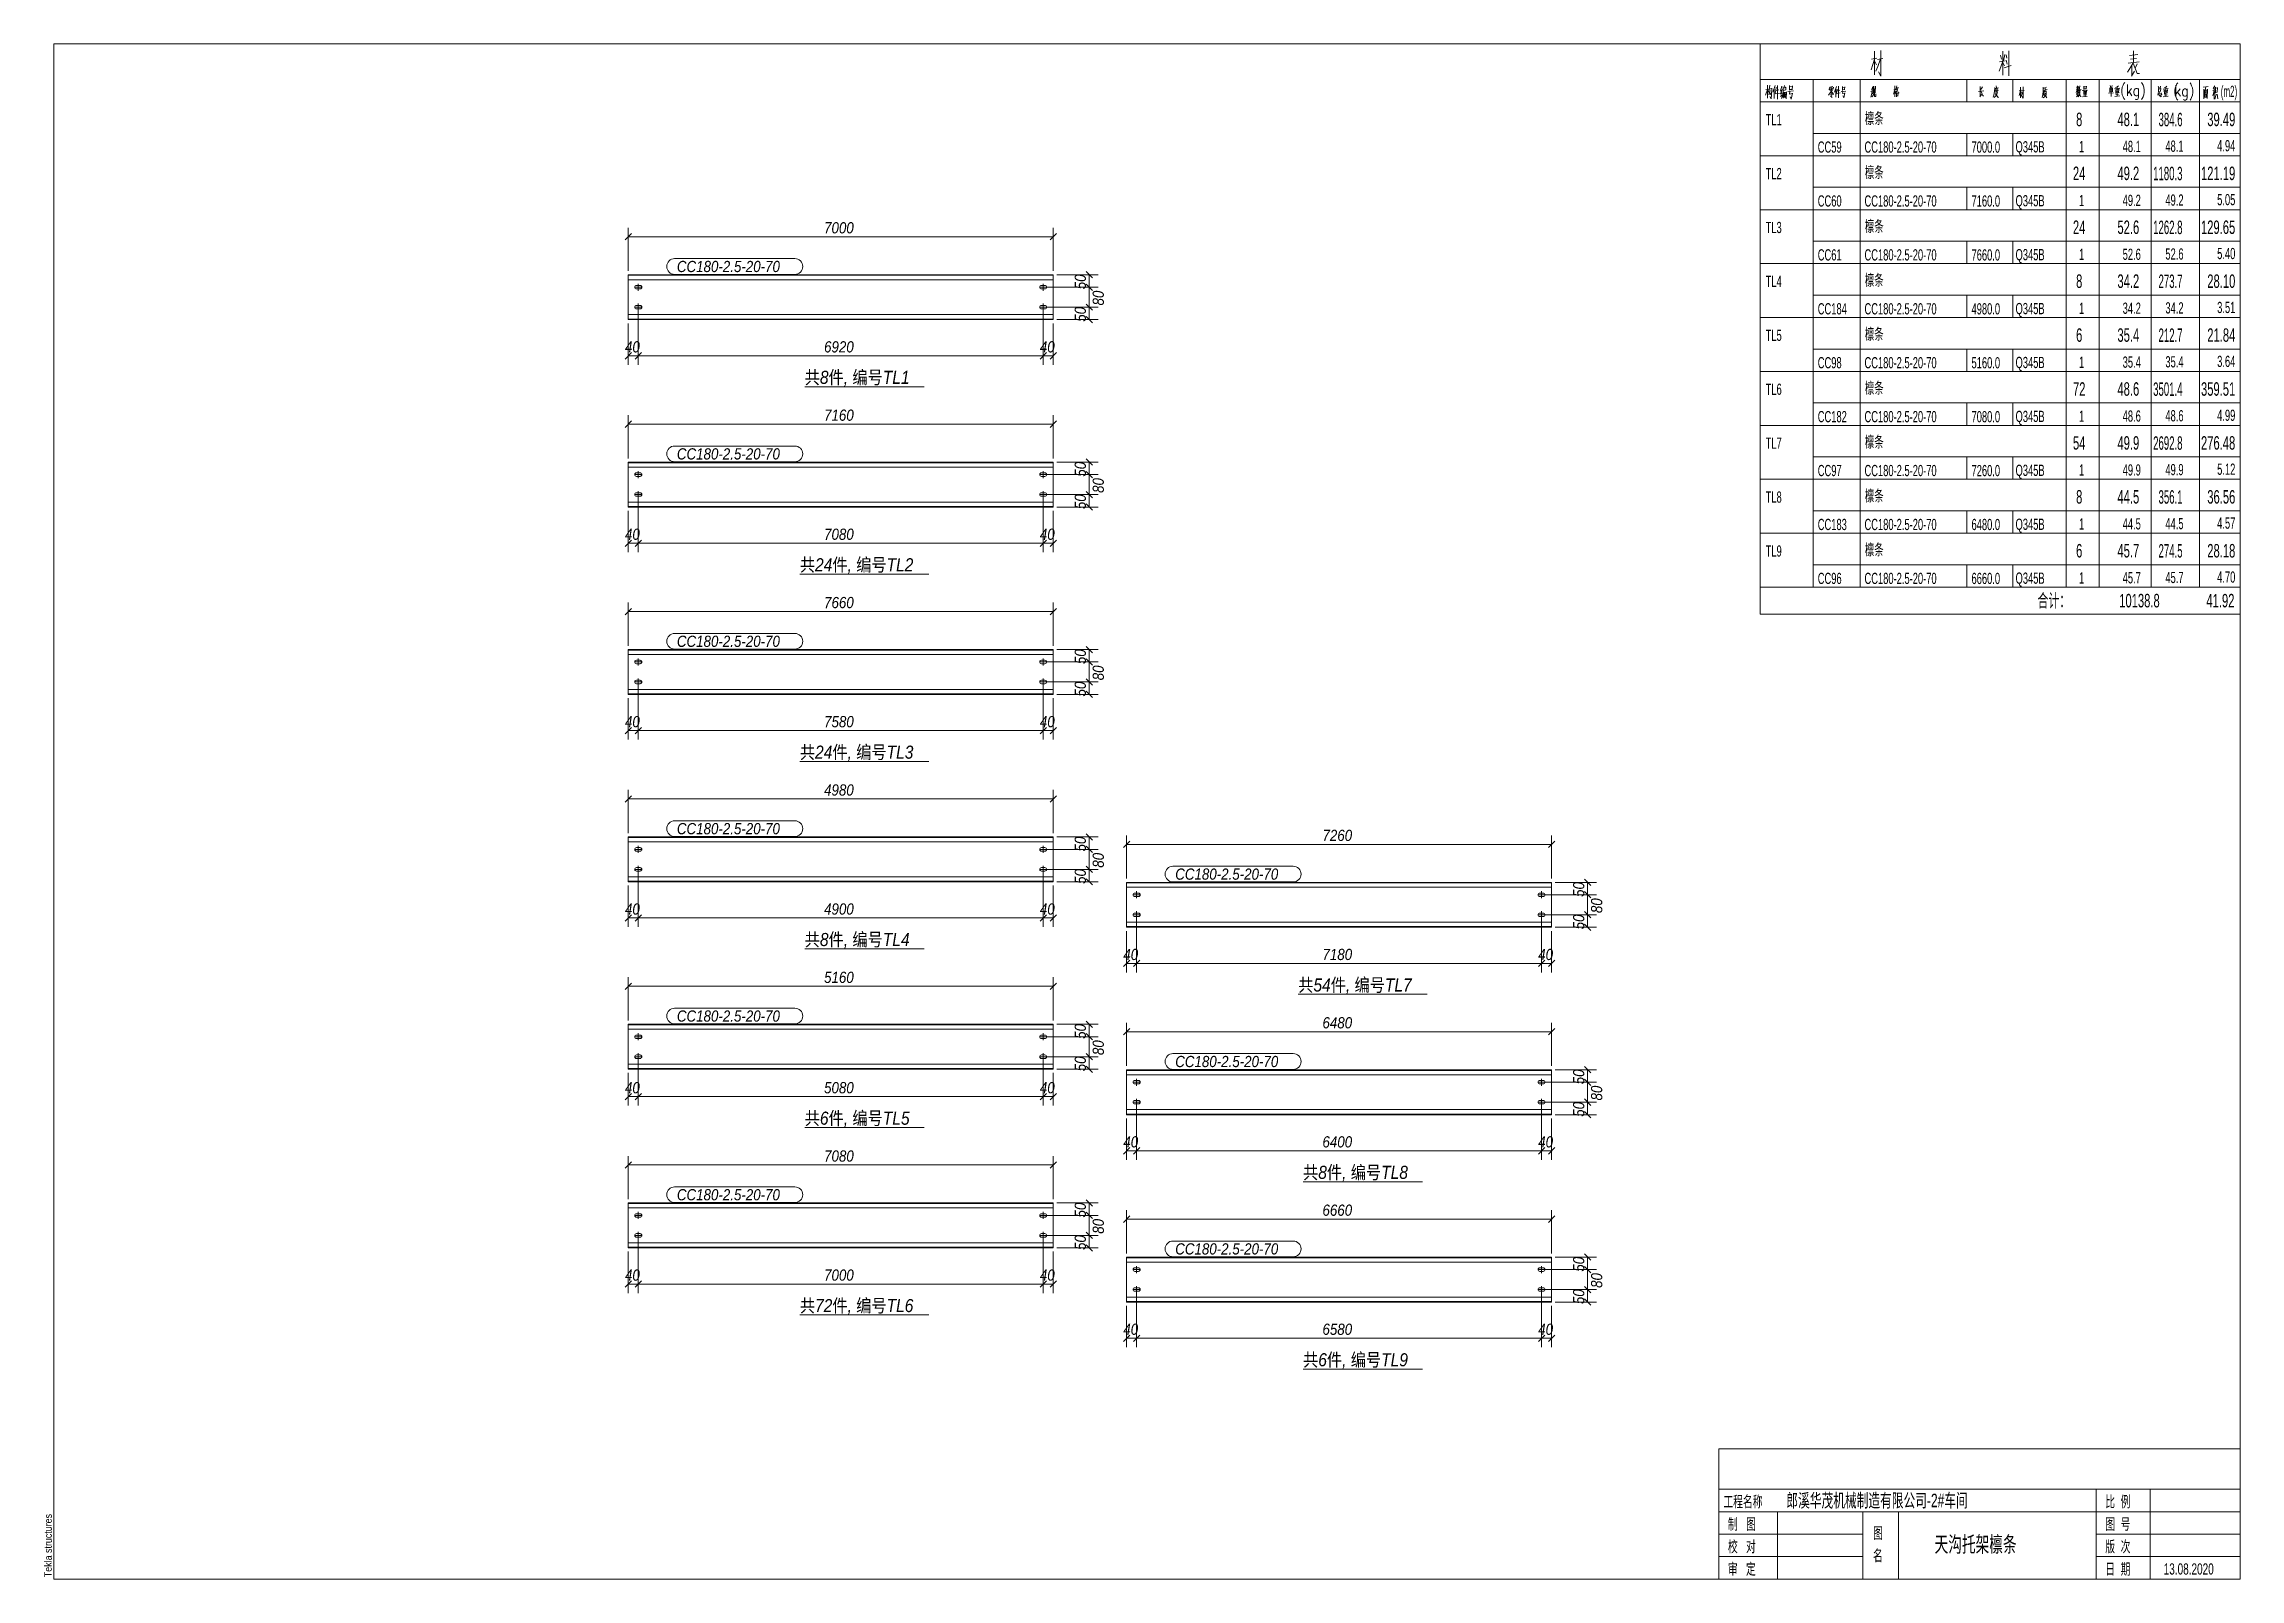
# Model space of a CAD drawing. Extents: x 857 to 4439, y -1249 to 4637.
# Drawn here: x 860 to 1447, y -295 to 115 of the extents above; entities that cross this region are included whole.
import ezdxf

# ---------------------------------------------------------------- set-up
doc = ezdxf.new("R2010")
doc.units = 0
doc.header["$LTSCALE"] = 1000
doc.header["$MEASUREMENT"] = 0
doc.linetypes.add('XKITLINE00', pattern=[0])
doc.linetypes.add('XKITLINE02', pattern=[4, 2, -2])
for name, color, linetype, lineweight in [('Bolt', 7, 'Continuous', 0), ('DrawingSheet', 5, 'Continuous', 0), ('OtherObjectType', 1, 'Continuous', 0), ('Part', 2, 'Continuous', 0), ('PartMark', 3, 'Continuous', 0), ('Z-DIMENSIONS', 1, 'Continuous', 0)]:
    doc.layers.add(name, color=color, linetype=linetype, lineweight=lineweight)
doc.styles.add('Arial', font='arial.ttf')
doc.styles.add('Arial Italic', font='ariali.ttf')
doc.styles.add('宋体', font='arial.ttf')

# ---------------------------------------------------------------- blocks, each defined once
blk = doc.blocks.new('天沟托架檩条')
at = {"layer": 'Bolt', "color": 3, "linetype": 'XKITLINE00', "lineweight": 0}
for p, q in [((160.23, 350.03), (160.26, 350.21)), ((160.26, 349.85), (160.23, 350.03)), ((160.23, 350.03), (160.23, 350.03)), ((160.23, 350.03), (162.09, 350.03)), ((160.26, 350.21), (160.36, 350.36)), ((160.36, 349.7), (160.26, 349.85)), ((160.36, 350.36), (160.51, 350.46)), ((160.51, 349.6), (160.36, 349.7)), ((160.51, 350.46), (160.69, 350.5)), ((160.69, 349.56), (160.51, 349.6)), ((160.69, 350.5), (161.63, 350.5)), ((161.63, 349.56), (160.69, 349.56)), ((161.16, 350.96), (161.16, 349.1)), ((161.63, 350.5), (161.8, 350.46)), ((161.8, 349.6), (161.63, 349.56)), ((161.8, 350.46), (161.96, 350.36)), ((161.96, 349.7), (161.8, 349.6)), ((161.96, 350.36), (162.06, 350.21)), ((162.06, 349.85), (161.96, 349.7)), ((162.06, 350.21), (162.09, 350.03)), ((162.09, 350.03), (162.06, 349.85)), ((162.09, 350.03), (162.09, 350.03)), ((268.38, 350.03), (268.41, 350.21)), ((268.41, 349.85), (268.38, 350.03)), ((268.38, 350.03), (268.38, 350.03)), ((268.38, 350.03), (270.24, 350.03)), ((268.41, 350.21), (268.51, 350.36)), ((268.51, 349.7), (268.41, 349.85)), ((268.51, 350.36), (268.67, 350.46)), ((268.67, 349.6), (268.51, 349.7)), ((268.67, 350.46), (268.84, 350.5)), ((268.84, 349.56), (268.67, 349.6)), ((268.84, 350.5), (269.78, 350.5)), ((269.78, 349.56), (268.84, 349.56)), ((269.31, 350.96), (269.31, 349.1)), ((269.78, 350.5), (269.96, 350.46)), ((269.96, 349.6), (269.78, 349.56)), ((269.96, 350.46), (270.11, 350.36)), ((270.11, 349.7), (269.96, 349.6)), ((270.11, 350.36), (270.21, 350.21)), ((270.21, 349.85), (270.11, 349.7)), ((270.21, 350.21), (270.24, 350.03)), ((270.24, 350.03), (270.21, 349.85)), ((270.24, 350.03), (270.24, 350.03)), ((160.23, 344.7), (160.26, 344.87)), ((160.26, 344.52), (160.23, 344.7)), ((160.23, 344.7), (160.23, 344.7)), ((160.23, 344.7), (162.09, 344.7)), ((160.26, 344.87), (160.36, 345.03)), ((160.36, 344.37), (160.26, 344.52)), ((160.36, 345.03), (160.51, 345.13)), ((160.51, 344.26), (160.36, 344.37)), ((160.51, 345.13), (160.69, 345.16)), ((160.69, 344.23), (160.51, 344.26)), ((160.69, 345.16), (161.63, 345.16)), ((161.63, 344.23), (160.69, 344.23)), ((161.16, 345.63), (161.16, 343.76)), ((161.63, 345.16), (161.8, 345.13)), ((161.8, 344.26), (161.63, 344.23)), ((161.8, 345.13), (161.96, 345.03)), ((161.96, 344.37), (161.8, 344.26)), ((161.96, 345.03), (162.06, 344.87)), ((162.06, 344.52), (161.96, 344.37)), ((162.06, 344.87), (162.09, 344.7)), ((162.09, 344.7), (162.06, 344.52)), ((162.09, 344.7), (162.09, 344.7)), ((268.38, 344.7), (268.41, 344.87)), ((268.41, 344.52), (268.38, 344.7)), ((268.38, 344.7), (268.38, 344.7)), ((268.38, 344.7), (270.24, 344.7)), ((268.41, 344.87), (268.51, 345.03)), ((268.51, 344.37), (268.41, 344.52)), ((268.51, 345.03), (268.67, 345.13)), ((268.67, 344.26), (268.51, 344.37)), ((268.67, 345.13), (268.84, 345.16)), ((268.84, 344.23), (268.67, 344.26)), ((268.84, 345.16), (269.78, 345.16)), ((269.78, 344.23), (268.84, 344.23)), ((269.31, 345.63), (269.31, 343.76)), ((269.78, 345.16), (269.96, 345.13)), ((269.96, 344.26), (269.78, 344.23)), ((269.96, 345.13), (270.11, 345.03)), ((270.11, 344.37), (269.96, 344.26)), ((270.11, 345.03), (270.21, 344.87)), ((270.21, 344.52), (270.11, 344.37)), ((270.21, 344.87), (270.24, 344.7)), ((270.24, 344.7), (270.21, 344.52)), ((270.24, 344.7), (270.24, 344.7)), ((160.23, 299.98), (160.26, 300.16)), ((160.26, 299.8), (160.23, 299.98)), ((160.23, 299.98), (160.23, 299.98)), ((160.23, 299.98), (162.09, 299.98)), ((160.26, 300.16), (160.36, 300.31)), ((160.36, 299.65), (160.26, 299.8)), ((160.36, 300.31), (160.51, 300.41)), ((160.51, 299.55), (160.36, 299.65)), ((160.51, 300.41), (160.69, 300.45)), ((160.69, 299.51), (160.51, 299.55)), ((160.69, 300.45), (161.63, 300.45)), ((161.63, 299.51), (160.69, 299.51)), ((161.16, 300.91), (161.16, 299.05)), ((161.63, 300.45), (161.8, 300.41)), ((161.8, 299.55), (161.63, 299.51)), ((161.8, 300.41), (161.96, 300.31)), ((161.96, 299.65), (161.8, 299.55)), ((161.96, 300.31), (162.06, 300.16)), ((162.06, 299.8), (161.96, 299.65)), ((162.06, 300.16), (162.09, 299.98)), ((162.09, 299.98), (162.06, 299.8)), ((162.09, 299.98), (162.09, 299.98)), ((268.38, 299.98), (268.41, 300.16)), ((268.41, 299.8), (268.38, 299.98)), ((268.38, 299.98), (268.38, 299.98)), ((268.38, 299.98), (270.24, 299.98)), ((268.41, 300.16), (268.51, 300.31)), ((268.51, 299.65), (268.41, 299.8)), ((268.51, 300.31), (268.67, 300.41)), ((268.67, 299.55), (268.51, 299.65)), ((268.67, 300.41), (268.84, 300.45)), ((268.84, 299.51), (268.67, 299.55)), ((268.84, 300.45), (269.78, 300.45)), ((269.78, 299.51), (268.84, 299.51)), ((269.31, 300.91), (269.31, 299.05)), ((269.78, 300.45), (269.96, 300.41)), ((269.96, 299.55), (269.78, 299.51)), ((269.96, 300.41), (270.11, 300.31)), ((270.11, 299.65), (269.96, 299.55)), ((270.11, 300.31), (270.21, 300.16)), ((270.21, 299.8), (270.11, 299.65)), ((270.21, 300.16), (270.24, 299.98)), ((270.24, 299.98), (270.21, 299.8)), ((270.24, 299.98), (270.24, 299.98)), ((160.23, 294.65), (160.26, 294.83)), ((160.26, 294.47), (160.23, 294.65)), ((160.23, 294.65), (160.23, 294.65)), ((160.23, 294.65), (162.09, 294.65)), ((160.26, 294.83), (160.36, 294.98)), ((160.36, 294.32), (160.26, 294.47)), ((160.36, 294.98), (160.51, 295.08)), ((160.51, 294.22), (160.36, 294.32)), ((160.51, 295.08), (160.69, 295.11)), ((160.69, 294.18), (160.51, 294.22)), ((160.69, 295.11), (161.63, 295.11)), ((161.63, 294.18), (160.69, 294.18)), ((161.16, 295.58), (161.16, 293.71)), ((161.63, 295.11), (161.8, 295.08)), ((161.8, 294.22), (161.63, 294.18)), ((161.8, 295.08), (161.96, 294.98)), ((161.96, 294.32), (161.8, 294.22)), ((161.96, 294.98), (162.06, 294.83)), ((162.06, 294.47), (161.96, 294.32)), ((162.06, 294.83), (162.09, 294.65)), ((162.09, 294.65), (162.06, 294.47)), ((162.09, 294.65), (162.09, 294.65)), ((268.38, 294.65), (268.41, 294.83)), ((268.41, 294.47), (268.38, 294.65)), ((268.38, 294.65), (268.38, 294.65)), ((268.38, 294.65), (270.24, 294.65)), ((268.41, 294.83), (268.51, 294.98)), ((268.51, 294.32), (268.41, 294.47)), ((268.51, 294.98), (268.67, 295.08)), ((268.67, 294.22), (268.51, 294.32)), ((268.67, 295.08), (268.84, 295.11)), ((268.84, 294.18), (268.67, 294.22)), ((268.84, 295.11), (269.78, 295.11)), ((269.78, 294.18), (268.84, 294.18)), ((269.31, 295.58), (269.31, 293.71)), ((269.78, 295.11), (269.96, 295.08)), ((269.96, 294.22), (269.78, 294.18)), ((269.96, 295.08), (270.11, 294.98)), ((270.11, 294.32), (269.96, 294.22)), ((270.11, 294.98), (270.21, 294.83)), ((270.21, 294.47), (270.11, 294.32)), ((270.21, 294.83), (270.24, 294.65)), ((270.24, 294.65), (270.21, 294.47)), ((270.24, 294.65), (270.24, 294.65)), ((160.23, 249.93), (160.26, 250.11)), ((160.26, 249.75), (160.23, 249.93)), ((160.23, 249.93), (160.23, 249.93)), ((160.23, 249.93), (162.09, 249.93)), ((160.26, 250.11), (160.36, 250.26)), ((160.36, 249.6), (160.26, 249.75)), ((160.36, 250.26), (160.51, 250.36)), ((160.51, 249.5), (160.36, 249.6)), ((160.51, 250.36), (160.69, 250.4)), ((160.69, 249.46), (160.51, 249.5)), ((160.69, 250.4), (161.63, 250.4)), ((161.63, 249.46), (160.69, 249.46)), ((161.16, 250.86), (161.16, 249)), ((161.63, 250.4), (161.8, 250.36)), ((161.8, 249.5), (161.63, 249.46)), ((161.8, 250.36), (161.96, 250.26)), ((161.96, 249.6), (161.8, 249.5)), ((161.96, 250.26), (162.06, 250.11)), ((162.06, 249.75), (161.96, 249.6)), ((162.06, 250.11), (162.09, 249.93)), ((162.09, 249.93), (162.06, 249.75)), ((162.09, 249.93), (162.09, 249.93)), ((268.38, 249.93), (268.41, 250.11)), ((268.41, 249.75), (268.38, 249.93)), ((268.38, 249.93), (268.38, 249.93)), ((268.38, 249.93), (270.24, 249.93)), ((268.41, 250.11), (268.51, 250.26)), ((268.51, 249.6), (268.41, 249.75)), ((268.51, 250.26), (268.67, 250.36)), ((268.67, 249.5), (268.51, 249.6)), ((268.67, 250.36), (268.84, 250.4)), ((268.84, 249.46), (268.67, 249.5)), ((268.84, 250.4), (269.78, 250.4)), ((269.78, 249.46), (268.84, 249.46)), ((269.31, 250.86), (269.31, 249)), ((269.78, 250.4), (269.96, 250.36)), ((269.96, 249.5), (269.78, 249.46)), ((269.96, 250.36), (270.11, 250.26)), ((270.11, 249.6), (269.96, 249.5)), ((270.11, 250.26), (270.21, 250.11)), ((270.21, 249.75), (270.11, 249.6)), ((270.21, 250.11), (270.24, 249.93)), ((270.24, 249.93), (270.21, 249.75)), ((270.24, 249.93), (270.24, 249.93)), ((160.23, 244.6), (160.26, 244.78)), ((160.26, 244.42), (160.23, 244.6)), ((160.23, 244.6), (160.23, 244.6)), ((160.23, 244.6), (162.09, 244.6)), ((160.26, 244.78), (160.36, 244.93)), ((160.36, 244.27), (160.26, 244.42)), ((160.36, 244.93), (160.51, 245.03)), ((160.51, 244.17), (160.36, 244.27)), ((160.51, 245.03), (160.69, 245.06)), ((160.69, 244.13), (160.51, 244.17)), ((160.69, 245.06), (161.63, 245.06)), ((161.63, 244.13), (160.69, 244.13)), ((161.16, 245.53), (161.16, 243.66)), ((161.63, 245.06), (161.8, 245.03)), ((161.8, 244.17), (161.63, 244.13)), ((161.8, 245.03), (161.96, 244.93)), ((161.96, 244.27), (161.8, 244.17)), ((161.96, 244.93), (162.06, 244.78)), ((162.06, 244.42), (161.96, 244.27)), ((162.06, 244.78), (162.09, 244.6)), ((162.09, 244.6), (162.06, 244.42)), ((162.09, 244.6), (162.09, 244.6)), ((268.38, 244.6), (268.41, 244.78)), ((268.41, 244.42), (268.38, 244.6)), ((268.38, 244.6), (268.38, 244.6)), ((268.38, 244.6), (270.24, 244.6)), ((268.41, 244.78), (268.51, 244.93)), ((268.51, 244.27), (268.41, 244.42)), ((268.51, 244.93), (268.67, 245.03)), ((268.67, 244.17), (268.51, 244.27)), ((268.67, 245.03), (268.84, 245.06)), ((268.84, 244.13), (268.67, 244.17)), ((268.84, 245.06), (269.78, 245.06)), ((269.78, 244.13), (268.84, 244.13)), ((269.31, 245.53), (269.31, 243.66)), ((269.78, 245.06), (269.96, 245.03)), ((269.96, 244.17), (269.78, 244.13)), ((269.96, 245.03), (270.11, 244.93)), ((270.11, 244.27), (269.96, 244.17)), ((270.11, 244.93), (270.21, 244.78)), ((270.21, 244.42), (270.11, 244.27)), ((270.21, 244.78), (270.24, 244.6)), ((270.24, 244.6), (270.21, 244.42)), ((270.24, 244.6), (270.24, 244.6)), ((160.23, 199.88), (160.26, 200.06)), ((160.26, 199.7), (160.23, 199.88)), ((160.23, 199.88), (160.23, 199.88)), ((160.23, 199.88), (162.09, 199.88)), ((160.26, 200.06), (160.36, 200.21)), ((160.36, 199.55), (160.26, 199.7)), ((160.36, 200.21), (160.51, 200.31)), ((160.51, 199.45), (160.36, 199.55)), ((160.51, 200.31), (160.69, 200.35)), ((160.69, 199.42), (160.51, 199.45)), ((160.69, 200.35), (161.63, 200.35)), ((161.16, 200.82), (161.16, 198.95)), ((161.63, 200.35), (161.8, 200.31)), ((161.8, 199.45), (161.63, 199.42)), ((161.8, 200.31), (161.96, 200.21)), ((161.96, 199.55), (161.8, 199.45)), ((161.96, 200.21), (162.06, 200.06)), ((162.06, 199.7), (161.96, 199.55)), ((162.06, 200.06), (162.09, 199.88)), ((162.09, 199.88), (162.06, 199.7)), ((162.09, 199.88), (162.09, 199.88)), ((268.38, 199.88), (268.41, 200.06)), ((268.41, 199.7), (268.38, 199.88)), ((268.38, 199.88), (268.38, 199.88)), ((268.38, 199.88), (270.24, 199.88)), ((268.41, 200.06), (268.51, 200.21)), ((268.51, 199.55), (268.41, 199.7)), ((268.51, 200.21), (268.67, 200.31)), ((268.67, 199.45), (268.51, 199.55)), ((268.67, 200.31), (268.84, 200.35)), ((268.84, 199.42), (268.67, 199.45)), ((268.84, 200.35), (269.78, 200.35)), ((269.31, 200.82), (269.31, 198.95)), ((269.78, 200.35), (269.96, 200.31)), ((269.96, 199.45), (269.78, 199.42)), ((269.96, 200.31), (270.11, 200.21)), ((270.11, 199.55), (269.96, 199.45)), ((270.11, 200.21), (270.21, 200.06)), ((270.21, 199.7), (270.11, 199.55)), ((270.21, 200.06), (270.24, 199.88)), ((270.24, 199.88), (270.21, 199.7)), ((270.24, 199.88), (270.24, 199.88)), ((160.23, 194.55), (160.26, 194.73)), ((160.26, 194.37), (160.23, 194.55)), ((160.23, 194.55), (160.23, 194.55)), ((160.23, 194.55), (162.09, 194.55)), ((160.26, 194.73), (160.36, 194.88)), ((160.36, 194.22), (160.26, 194.37)), ((160.36, 194.88), (160.51, 194.98)), ((160.51, 194.12), (160.36, 194.22)), ((160.51, 194.98), (160.69, 195.02)), ((160.69, 194.08), (160.51, 194.12)), ((161.63, 199.42), (160.69, 199.42)), ((160.69, 195.02), (161.63, 195.02)), ((161.63, 194.08), (160.69, 194.08)), ((161.16, 195.48), (161.16, 193.62)), ((161.63, 195.02), (161.8, 194.98)), ((161.8, 194.12), (161.63, 194.08)), ((161.8, 194.98), (161.96, 194.88)), ((161.96, 194.22), (161.8, 194.12)), ((161.96, 194.88), (162.06, 194.73)), ((162.06, 194.37), (161.96, 194.22)), ((162.06, 194.73), (162.09, 194.55)), ((162.09, 194.55), (162.06, 194.37)), ((162.09, 194.55), (162.09, 194.55)), ((268.38, 194.55), (268.41, 194.73)), ((268.41, 194.37), (268.38, 194.55)), ((268.38, 194.55), (268.38, 194.55)), ((268.38, 194.55), (270.24, 194.55)), ((268.41, 194.73), (268.51, 194.88)), ((268.51, 194.22), (268.41, 194.37)), ((268.51, 194.88), (268.67, 194.98)), ((268.67, 194.12), (268.51, 194.22)), ((268.67, 194.98), (268.84, 195.02)), ((268.84, 194.08), (268.67, 194.12)), ((269.78, 199.42), (268.84, 199.42)), ((268.84, 195.02), (269.78, 195.02)), ((269.78, 194.08), (268.84, 194.08)), ((269.31, 195.48), (269.31, 193.62)), ((269.78, 195.02), (269.96, 194.98)), ((269.96, 194.12), (269.78, 194.08)), ((269.96, 194.98), (270.11, 194.88)), ((270.11, 194.22), (269.96, 194.12)), ((270.11, 194.88), (270.21, 194.73)), ((270.21, 194.37), (270.11, 194.22)), ((270.21, 194.73), (270.24, 194.55)), ((270.24, 194.55), (270.21, 194.37)), ((270.24, 194.55), (270.24, 194.55)), ((293.34, 187.75), (293.37, 187.93)), ((293.37, 187.57), (293.34, 187.75)), ((293.34, 187.75), (293.34, 187.75)), ((295.2, 187.75), (293.34, 187.75)), ((293.37, 187.93), (293.47, 188.08)), ((293.47, 188.08), (293.63, 188.18)), ((293.63, 188.18), (293.8, 188.22)), ((293.8, 188.22), (294.74, 188.22)), ((294.27, 186.82), (294.27, 188.68)), ((294.74, 188.22), (294.92, 188.18)), ((294.92, 188.18), (295.07, 188.08)), ((295.07, 188.08), (295.17, 187.93)), ((295.17, 187.93), (295.2, 187.75)), ((295.2, 187.75), (295.17, 187.57)), ((295.2, 187.75), (295.2, 187.75)), ((401.49, 187.75), (401.53, 187.93)), ((401.53, 187.57), (401.49, 187.75)), ((401.49, 187.75), (401.49, 187.75)), ((403.36, 187.75), (401.49, 187.75)), ((401.53, 187.93), (401.63, 188.08)), ((401.63, 188.08), (401.78, 188.18)), ((401.78, 188.18), (401.96, 188.22)), ((401.96, 188.22), (402.89, 188.22)), ((402.42, 186.82), (402.42, 188.68)), ((402.89, 188.22), (403.07, 188.18)), ((403.07, 188.18), (403.22, 188.08)), ((403.22, 188.08), (403.32, 187.93)), ((403.32, 187.93), (403.36, 187.75)), ((403.36, 187.75), (403.32, 187.57)), ((403.36, 187.75), (403.36, 187.75)), ((293.34, 182.42), (293.37, 182.59)), ((293.37, 182.24), (293.34, 182.42)), ((293.34, 182.42), (293.34, 182.42)), ((295.2, 182.42), (293.34, 182.42)), ((293.47, 187.42), (293.37, 187.57)), ((293.37, 182.59), (293.47, 182.75)), ((293.47, 182.09), (293.37, 182.24)), ((293.63, 187.32), (293.47, 187.42)), ((293.47, 182.75), (293.63, 182.85)), ((293.63, 181.98), (293.47, 182.09)), ((293.8, 187.28), (293.63, 187.32)), ((293.63, 182.85), (293.8, 182.88)), ((293.8, 181.95), (293.63, 181.98)), ((294.74, 187.28), (293.8, 187.28)), ((293.8, 182.88), (294.74, 182.88)), ((294.74, 181.95), (293.8, 181.95)), ((294.27, 181.48), (294.27, 183.35)), ((294.92, 187.32), (294.74, 187.28)), ((294.74, 182.88), (294.92, 182.85)), ((294.92, 181.98), (294.74, 181.95)), ((295.07, 187.42), (294.92, 187.32)), ((294.92, 182.85), (295.07, 182.75)), ((295.07, 182.09), (294.92, 181.98)), ((295.17, 187.57), (295.07, 187.42)), ((295.07, 182.75), (295.17, 182.59)), ((295.17, 182.24), (295.07, 182.09)), ((295.17, 182.59), (295.2, 182.42)), ((295.2, 182.42), (295.17, 182.24)), ((295.2, 182.42), (295.2, 182.42)), ((401.49, 182.42), (401.53, 182.59)), ((401.53, 182.24), (401.49, 182.42)), ((401.49, 182.42), (401.49, 182.42)), ((403.36, 182.42), (401.49, 182.42)), ((401.63, 187.42), (401.53, 187.57)), ((401.53, 182.59), (401.63, 182.75)), ((401.63, 182.09), (401.53, 182.24)), ((401.78, 187.32), (401.63, 187.42)), ((401.63, 182.75), (401.78, 182.85)), ((401.78, 181.98), (401.63, 182.09)), ((401.96, 187.28), (401.78, 187.32)), ((401.78, 182.85), (401.96, 182.88)), ((401.96, 181.95), (401.78, 181.98)), ((402.89, 187.28), (401.96, 187.28)), ((401.96, 182.88), (402.89, 182.88)), ((402.89, 181.95), (401.96, 181.95)), ((402.42, 181.48), (402.42, 183.35)), ((403.07, 187.32), (402.89, 187.28)), ((402.89, 182.88), (403.07, 182.85)), ((403.07, 181.98), (402.89, 181.95)), ((403.22, 187.42), (403.07, 187.32)), ((403.07, 182.85), (403.22, 182.75)), ((403.22, 182.09), (403.07, 181.98)), ((403.32, 187.57), (403.22, 187.42)), ((403.22, 182.75), (403.32, 182.59)), ((403.32, 182.24), (403.22, 182.09)), ((403.32, 182.59), (403.36, 182.42)), ((403.36, 182.42), (403.32, 182.24)), ((403.36, 182.42), (403.36, 182.42)), ((160.23, 149.83), (160.26, 150.01)), ((160.26, 149.66), (160.23, 149.83)), ((160.23, 149.83), (160.23, 149.83)), ((162.09, 149.83), (160.23, 149.83)), ((160.26, 150.01), (160.36, 150.16)), ((160.36, 149.5), (160.26, 149.66)), ((160.36, 150.16), (160.51, 150.27)), ((160.51, 149.4), (160.36, 149.5)), ((160.51, 150.27), (160.69, 150.3)), ((160.69, 149.37), (160.51, 149.4)), ((160.69, 150.3), (161.63, 150.3)), ((161.63, 149.37), (160.69, 149.37)), ((161.16, 148.9), (161.16, 150.77)), ((161.63, 150.3), (161.8, 150.27)), ((161.8, 149.4), (161.63, 149.37)), ((161.8, 150.27), (161.96, 150.16)), ((161.96, 149.5), (161.8, 149.4)), ((161.96, 150.16), (162.06, 150.01)), ((162.06, 149.66), (161.96, 149.5)), ((162.06, 150.01), (162.09, 149.83)), ((162.09, 149.83), (162.06, 149.66)), ((162.09, 149.83), (162.09, 149.83)), ((268.38, 149.83), (268.41, 150.01)), ((268.41, 149.66), (268.38, 149.83)), ((268.38, 149.83), (268.38, 149.83)), ((270.24, 149.83), (268.38, 149.83)), ((268.41, 150.01), (268.51, 150.16)), ((268.51, 149.5), (268.41, 149.66)), ((268.51, 150.16), (268.67, 150.27)), ((268.67, 149.4), (268.51, 149.5)), ((268.67, 150.27), (268.84, 150.3)), ((268.84, 149.37), (268.67, 149.4)), ((268.84, 150.3), (269.78, 150.3)), ((269.78, 149.37), (268.84, 149.37)), ((269.31, 148.9), (269.31, 150.77)), ((269.78, 150.3), (269.96, 150.27)), ((269.96, 149.4), (269.78, 149.37)), ((269.96, 150.27), (270.11, 150.16)), ((270.11, 149.5), (269.96, 149.4)), ((270.11, 150.16), (270.21, 150.01)), ((270.21, 149.66), (270.11, 149.5)), ((270.21, 150.01), (270.24, 149.83)), ((270.24, 149.83), (270.21, 149.66)), ((270.24, 149.83), (270.24, 149.83)), ((160.23, 144.5), (160.26, 144.68)), ((160.26, 144.32), (160.23, 144.5)), ((160.23, 144.5), (160.23, 144.5)), ((162.09, 144.5), (160.23, 144.5)), ((160.26, 144.68), (160.36, 144.83)), ((160.36, 144.17), (160.26, 144.32)), ((160.36, 144.83), (160.51, 144.93)), ((160.51, 144.07), (160.36, 144.17)), ((160.51, 144.93), (160.69, 144.97)), ((160.69, 144.03), (160.51, 144.07)), ((160.69, 144.97), (161.63, 144.97)), ((161.63, 144.03), (160.69, 144.03)), ((161.16, 143.57), (161.16, 145.43)), ((161.63, 144.97), (161.8, 144.93)), ((161.8, 144.07), (161.63, 144.03)), ((161.8, 144.93), (161.96, 144.83)), ((161.96, 144.17), (161.8, 144.07)), ((161.96, 144.83), (162.06, 144.68)), ((162.06, 144.32), (161.96, 144.17)), ((162.06, 144.68), (162.09, 144.5)), ((162.09, 144.5), (162.06, 144.32)), ((162.09, 144.5), (162.09, 144.5)), ((268.38, 144.5), (268.41, 144.68)), ((268.41, 144.32), (268.38, 144.5)), ((268.38, 144.5), (268.38, 144.5)), ((270.24, 144.5), (268.38, 144.5)), ((268.41, 144.68), (268.51, 144.83)), ((268.51, 144.17), (268.41, 144.32)), ((268.51, 144.83), (268.67, 144.93)), ((268.67, 144.07), (268.51, 144.17)), ((268.67, 144.93), (268.84, 144.97)), ((268.84, 144.03), (268.67, 144.07)), ((268.84, 144.97), (269.78, 144.97)), ((269.78, 144.03), (268.84, 144.03)), ((269.31, 143.57), (269.31, 145.43)), ((269.78, 144.97), (269.96, 144.93)), ((269.96, 144.07), (269.78, 144.03)), ((269.96, 144.93), (270.11, 144.83)), ((270.11, 144.17), (269.96, 144.07)), ((270.11, 144.83), (270.21, 144.68)), ((270.21, 144.32), (270.11, 144.17)), ((270.21, 144.68), (270.24, 144.5)), ((270.24, 144.5), (270.21, 144.32)), ((270.24, 144.5), (270.24, 144.5)), ((293.34, 137.7), (293.37, 137.88)), ((293.37, 137.52), (293.34, 137.7)), ((293.34, 137.7), (293.34, 137.7)), ((293.34, 137.7), (295.2, 137.7)), ((293.37, 137.88), (293.47, 138.03)), ((293.47, 137.37), (293.37, 137.52)), ((293.47, 138.03), (293.63, 138.13)), ((293.63, 137.27), (293.47, 137.37)), ((293.63, 138.13), (293.8, 138.17)), ((293.8, 137.23), (293.63, 137.27)), ((293.8, 138.17), (294.74, 138.17)), ((294.74, 137.23), (293.8, 137.23)), ((294.27, 138.63), (294.27, 136.77)), ((294.74, 138.17), (294.92, 138.13)), ((294.92, 137.27), (294.74, 137.23)), ((294.92, 138.13), (295.07, 138.03)), ((295.07, 137.37), (294.92, 137.27)), ((295.07, 138.03), (295.17, 137.88)), ((295.17, 137.52), (295.07, 137.37)), ((295.17, 137.88), (295.2, 137.7)), ((295.2, 137.7), (295.17, 137.52)), ((295.2, 137.7), (295.2, 137.7)), ((401.49, 137.7), (401.53, 137.88)), ((401.53, 137.52), (401.49, 137.7)), ((401.49, 137.7), (401.49, 137.7)), ((401.49, 137.7), (403.36, 137.7)), ((401.53, 137.88), (401.63, 138.03)), ((401.63, 137.37), (401.53, 137.52)), ((401.63, 138.03), (401.78, 138.13)), ((401.78, 137.27), (401.63, 137.37)), ((401.78, 138.13), (401.96, 138.17)), ((401.96, 137.23), (401.78, 137.27)), ((401.96, 138.17), (402.89, 138.17)), ((402.89, 137.23), (401.96, 137.23)), ((402.42, 138.63), (402.42, 136.77)), ((402.89, 138.17), (403.07, 138.13)), ((403.07, 137.27), (402.89, 137.23)), ((403.07, 138.13), (403.22, 138.03)), ((403.22, 137.37), (403.07, 137.27)), ((403.22, 138.03), (403.32, 137.88)), ((403.32, 137.52), (403.22, 137.37)), ((403.32, 137.88), (403.36, 137.7)), ((403.36, 137.7), (403.32, 137.52)), ((403.36, 137.7), (403.36, 137.7)), ((293.34, 132.37), (293.37, 132.55)), ((293.37, 132.19), (293.34, 132.37)), ((293.34, 132.37), (293.34, 132.37)), ((293.34, 132.37), (295.2, 132.37)), ((293.37, 132.55), (293.47, 132.7)), ((293.47, 132.04), (293.37, 132.19)), ((293.47, 132.7), (293.63, 132.8)), ((293.63, 131.94), (293.47, 132.04)), ((293.63, 132.8), (293.8, 132.83)), ((293.8, 131.9), (293.63, 131.94)), ((293.8, 132.83), (294.74, 132.83)), ((294.74, 131.9), (293.8, 131.9)), ((294.27, 133.3), (294.27, 131.43)), ((294.74, 132.83), (294.92, 132.8)), ((294.92, 131.94), (294.74, 131.9)), ((294.92, 132.8), (295.07, 132.7)), ((295.07, 132.04), (294.92, 131.94)), ((295.07, 132.7), (295.17, 132.55)), ((295.17, 132.19), (295.07, 132.04)), ((295.17, 132.55), (295.2, 132.37)), ((295.2, 132.37), (295.17, 132.19)), ((295.2, 132.37), (295.2, 132.37)), ((401.49, 132.37), (401.53, 132.55)), ((401.53, 132.19), (401.49, 132.37)), ((401.49, 132.37), (401.49, 132.37)), ((401.49, 132.37), (403.36, 132.37)), ((401.53, 132.55), (401.63, 132.7)), ((401.63, 132.04), (401.53, 132.19)), ((401.63, 132.7), (401.78, 132.8)), ((401.78, 131.94), (401.63, 132.04)), ((401.78, 132.8), (401.96, 132.83)), ((401.96, 131.9), (401.78, 131.94)), ((401.96, 132.83), (402.89, 132.83)), ((402.89, 131.9), (401.96, 131.9)), ((402.42, 133.3), (402.42, 131.43)), ((402.89, 132.83), (403.07, 132.8)), ((403.07, 131.94), (402.89, 131.9)), ((403.07, 132.8), (403.22, 132.7)), ((403.22, 132.04), (403.07, 131.94)), ((403.22, 132.7), (403.32, 132.55)), ((403.32, 132.19), (403.22, 132.04)), ((403.32, 132.55), (403.36, 132.37)), ((403.36, 132.37), (403.32, 132.19)), ((403.36, 132.37), (403.36, 132.37)), ((160.23, 102.12), (160.26, 102.3)), ((160.26, 101.94), (160.23, 102.12)), ((160.23, 102.12), (160.23, 102.12)), ((160.23, 102.12), (162.09, 102.12)), ((160.26, 102.3), (160.36, 102.45)), ((160.36, 101.79), (160.26, 101.94)), ((160.36, 102.45), (160.51, 102.55)), ((160.51, 101.69), (160.36, 101.79)), ((160.51, 102.55), (160.69, 102.58)), ((160.69, 101.65), (160.51, 101.69)), ((160.69, 102.58), (161.63, 102.58)), ((161.63, 101.65), (160.69, 101.65)), ((161.16, 103.05), (161.16, 101.18)), ((161.63, 102.58), (161.8, 102.55)), ((161.8, 101.69), (161.63, 101.65)), ((161.8, 102.55), (161.96, 102.45)), ((161.96, 101.79), (161.8, 101.69)), ((161.96, 102.45), (162.06, 102.3)), ((162.06, 101.94), (161.96, 101.79)), ((162.06, 102.3), (162.09, 102.12)), ((162.09, 102.12), (162.06, 101.94)), ((162.09, 102.12), (162.09, 102.12)), ((268.38, 102.12), (268.41, 102.3)), ((268.41, 101.94), (268.38, 102.12)), ((268.38, 102.12), (268.38, 102.12)), ((268.38, 102.12), (270.24, 102.12)), ((268.41, 102.3), (268.51, 102.45)), ((268.51, 101.79), (268.41, 101.94)), ((268.51, 102.45), (268.67, 102.55)), ((268.67, 101.69), (268.51, 101.79)), ((268.67, 102.55), (268.84, 102.58)), ((268.84, 101.65), (268.67, 101.69)), ((268.84, 102.58), (269.78, 102.58)), ((269.78, 101.65), (268.84, 101.65)), ((269.31, 103.05), (269.31, 101.18)), ((269.78, 102.58), (269.96, 102.55)), ((269.96, 101.69), (269.78, 101.65)), ((269.96, 102.55), (270.11, 102.45)), ((270.11, 101.79), (269.96, 101.69)), ((270.11, 102.45), (270.21, 102.3)), ((270.21, 101.94), (270.11, 101.79)), ((270.21, 102.3), (270.24, 102.12)), ((270.24, 102.12), (270.21, 101.94)), ((270.24, 102.12), (270.24, 102.12)), ((160.23, 96.78), (160.26, 96.96)), ((160.26, 96.61), (160.23, 96.78)), ((160.23, 96.78), (160.23, 96.78)), ((160.23, 96.78), (162.09, 96.78)), ((160.26, 96.96), (160.36, 97.11)), ((160.36, 96.45), (160.26, 96.61)), ((160.36, 97.11), (160.51, 97.22)), ((160.51, 96.35), (160.36, 96.45)), ((160.51, 97.22), (160.69, 97.25)), ((160.69, 96.32), (160.51, 96.35)), ((160.69, 97.25), (161.63, 97.25)), ((161.63, 96.32), (160.69, 96.32)), ((161.16, 97.72), (161.16, 95.85)), ((161.63, 97.25), (161.8, 97.22)), ((161.8, 96.35), (161.63, 96.32)), ((161.8, 97.22), (161.96, 97.11)), ((161.96, 96.45), (161.8, 96.35)), ((161.96, 97.11), (162.06, 96.96)), ((162.06, 96.61), (161.96, 96.45)), ((162.06, 96.96), (162.09, 96.78)), ((162.09, 96.78), (162.06, 96.61)), ((162.09, 96.78), (162.09, 96.78)), ((268.38, 96.78), (268.41, 96.96)), ((268.41, 96.61), (268.38, 96.78)), ((268.38, 96.78), (268.38, 96.78)), ((268.38, 96.78), (270.24, 96.78)), ((268.41, 96.96), (268.51, 97.11)), ((268.51, 96.45), (268.41, 96.61)), ((268.51, 97.11), (268.67, 97.22)), ((268.67, 96.35), (268.51, 96.45)), ((268.67, 97.22), (268.84, 97.25)), ((268.84, 96.32), (268.67, 96.35)), ((268.84, 97.25), (269.78, 97.25)), ((269.78, 96.32), (268.84, 96.32)), ((269.31, 97.72), (269.31, 95.85)), ((269.78, 97.25), (269.96, 97.22)), ((269.96, 96.35), (269.78, 96.32)), ((269.96, 97.22), (270.11, 97.11)), ((270.11, 96.45), (269.96, 96.35)), ((270.11, 97.11), (270.21, 96.96)), ((270.21, 96.61), (270.11, 96.45)), ((270.21, 96.96), (270.24, 96.78)), ((270.24, 96.78), (270.21, 96.61)), ((270.24, 96.78), (270.24, 96.78)), ((293.47, 87.98), (293.63, 88.08)), ((293.63, 88.08), (293.8, 88.12)), ((293.8, 88.12), (294.74, 88.12)), ((294.27, 86.72), (294.27, 88.58)), ((294.74, 88.12), (294.92, 88.08)), ((294.92, 88.08), (295.07, 87.98)), ((401.63, 87.98), (401.78, 88.08)), ((401.78, 88.08), (401.96, 88.12)), ((401.96, 88.12), (402.89, 88.12)), ((402.42, 86.72), (402.42, 88.58)), ((402.89, 88.12), (403.07, 88.08)), ((403.07, 88.08), (403.22, 87.98)), ((293.34, 87.65), (293.37, 87.83)), ((293.37, 87.47), (293.34, 87.65)), ((293.34, 87.65), (293.34, 87.65)), ((295.2, 87.65), (293.34, 87.65)), ((293.34, 82.32), (293.37, 82.5)), ((293.37, 82.14), (293.34, 82.32)), ((293.34, 82.32), (293.34, 82.32)), ((295.2, 82.32), (293.34, 82.32)), ((293.37, 87.83), (293.47, 87.98)), ((293.47, 87.32), (293.37, 87.47)), ((293.37, 82.5), (293.47, 82.65)), ((293.47, 81.99), (293.37, 82.14)), ((293.63, 87.22), (293.47, 87.32)), ((293.47, 82.65), (293.63, 82.75)), ((293.8, 87.18), (293.63, 87.22)), ((293.63, 82.75), (293.8, 82.78)), ((294.74, 87.18), (293.8, 87.18)), ((293.8, 82.78), (294.74, 82.78)), ((294.27, 81.38), (294.27, 83.25)), ((294.92, 87.22), (294.74, 87.18)), ((294.74, 82.78), (294.92, 82.75)), ((295.07, 87.32), (294.92, 87.22)), ((294.92, 82.75), (295.07, 82.65)), ((295.07, 87.98), (295.17, 87.83)), ((295.17, 87.47), (295.07, 87.32)), ((295.07, 82.65), (295.17, 82.5)), ((295.17, 82.14), (295.07, 81.99)), ((295.17, 87.83), (295.2, 87.65)), ((295.2, 87.65), (295.17, 87.47)), ((295.17, 82.5), (295.2, 82.32)), ((295.2, 82.32), (295.17, 82.14)), ((295.2, 87.65), (295.2, 87.65)), ((295.2, 82.32), (295.2, 82.32)), ((401.49, 87.65), (401.53, 87.83)), ((401.53, 87.47), (401.49, 87.65)), ((401.49, 87.65), (401.49, 87.65)), ((403.36, 87.65), (401.49, 87.65)), ((401.49, 82.32), (401.53, 82.5)), ((401.53, 82.14), (401.49, 82.32)), ((401.49, 82.32), (401.49, 82.32)), ((403.36, 82.32), (401.49, 82.32)), ((401.53, 87.83), (401.63, 87.98)), ((401.63, 87.32), (401.53, 87.47)), ((401.53, 82.5), (401.63, 82.65)), ((401.63, 81.99), (401.53, 82.14)), ((401.78, 87.22), (401.63, 87.32)), ((401.63, 82.65), (401.78, 82.75)), ((401.96, 87.18), (401.78, 87.22)), ((401.78, 82.75), (401.96, 82.78)), ((402.89, 87.18), (401.96, 87.18)), ((401.96, 82.78), (402.89, 82.78)), ((402.42, 81.38), (402.42, 83.25)), ((403.07, 87.22), (402.89, 87.18)), ((402.89, 82.78), (403.07, 82.75)), ((403.22, 87.32), (403.07, 87.22)), ((403.07, 82.75), (403.22, 82.65)), ((403.22, 87.98), (403.32, 87.83)), ((403.32, 87.47), (403.22, 87.32)), ((403.22, 82.65), (403.32, 82.5)), ((403.32, 82.14), (403.22, 81.99)), ((403.32, 87.83), (403.36, 87.65)), ((403.36, 87.65), (403.32, 87.47)), ((403.32, 82.5), (403.36, 82.32)), ((403.36, 82.32), (403.32, 82.14)), ((403.36, 87.65), (403.36, 87.65)), ((403.36, 82.32), (403.36, 82.32)), ((293.63, 81.89), (293.47, 81.99)), ((293.8, 81.85), (293.63, 81.89)), ((294.74, 81.85), (293.8, 81.85)), ((294.92, 81.89), (294.74, 81.85)), ((295.07, 81.99), (294.92, 81.89)), ((401.78, 81.89), (401.63, 81.99)), ((401.96, 81.85), (401.78, 81.89)), ((402.89, 81.85), (401.96, 81.85)), ((403.07, 81.89), (402.89, 81.85)), ((403.22, 81.99), (403.07, 81.89))]:
    blk.add_line(p, q, dxfattribs=at)
at = {"layer": 'DrawingSheet', "color": 5, "linetype": 'XKITLINE00', "lineweight": 0}
for p, q in [((589, 415), (5, 415)), ((5, 415), (5, 5)), ((589, 5), (589, 415)), ((5, 5), (589, 5))]:
    blk.add_line(p, q, dxfattribs=at)
at = {"layer": 'OtherObjectType', "color": 6, "linetype": 'XKITLINE00', "lineweight": 0}
for p, q in [((460.84, 415), (460.84, 399.52)), ((460.84, 405.52), (589, 405.52)), ((475, 405.52), (475, 399.52)), ((487.48, 405.52), (487.48, 399.52)), ((516.04, 405.52), (516.04, 399.52)), ((528.28, 405.52), (528.28, 399.52)), ((542.56, 405.52), (542.56, 399.52)), ((551.32, 405.52), (551.32, 399.52)), ((565.24, 405.52), (565.24, 399.52)), ((578.2, 405.52), (578.2, 399.52)), ((460.84, 399.52), (460.84, 391.12)), ((589, 399.52), (460.84, 399.52)), ((475, 399.52), (475, 391.12)), ((487.48, 399.52), (487.48, 391.12)), ((542.56, 399.52), (542.56, 391.12)), ((551.32, 399.52), (551.32, 391.12)), ((565.24, 399.52), (565.24, 391.12)), ((578.2, 399.52), (578.2, 391.12)), ((460.84, 391.12), (460.84, 385.12)), ((475, 391.12), (475, 385.12)), ((475, 391.12), (589, 391.12)), ((487.48, 391.12), (487.48, 385.12)), ((516.04, 391.12), (516.04, 385.12)), ((528.28, 391.12), (528.28, 385.12)), ((542.56, 391.12), (542.56, 385.12)), ((551.32, 391.12), (551.32, 385.12)), ((565.24, 391.12), (565.24, 385.12)), ((578.2, 391.12), (578.2, 385.12)), ((460.84, 385.12), (460.84, 376.72)), ((589, 385.12), (460.84, 385.12)), ((475, 385.12), (589, 385.12)), ((475, 385.12), (475, 376.72)), ((487.48, 385.12), (487.48, 376.72)), ((542.56, 385.12), (542.56, 376.72)), ((551.32, 385.12), (551.32, 376.72)), ((565.24, 385.12), (565.24, 376.72)), ((578.2, 385.12), (578.2, 376.72)), ((460.84, 376.72), (460.84, 370.72)), ((475, 376.72), (475, 370.72)), ((475, 376.72), (589, 376.72)), ((487.48, 376.72), (487.48, 370.72)), ((516.04, 376.72), (516.04, 370.72)), ((528.28, 376.72), (528.28, 370.72)), ((542.56, 376.72), (542.56, 370.72)), ((551.32, 376.72), (551.32, 370.72)), ((565.24, 376.72), (565.24, 370.72)), ((578.2, 376.72), (578.2, 370.72)), ((460.84, 370.72), (460.84, 362.32)), ((589, 370.72), (460.84, 370.72)), ((475, 370.72), (589, 370.72)), ((475, 370.72), (475, 362.32)), ((487.48, 370.72), (487.48, 362.32)), ((542.56, 370.72), (542.56, 362.32)), ((551.32, 370.72), (551.32, 362.32)), ((565.24, 370.72), (565.24, 362.32)), ((578.2, 370.72), (578.2, 362.32)), ((460.84, 362.32), (460.84, 356.32)), ((475, 362.32), (475, 356.32)), ((475, 362.32), (589, 362.32)), ((487.48, 362.32), (487.48, 356.32)), ((516.04, 362.32), (516.04, 356.32)), ((528.28, 362.32), (528.28, 356.32)), ((542.56, 362.32), (542.56, 356.32)), ((551.32, 362.32), (551.32, 356.32)), ((565.24, 362.32), (565.24, 356.32)), ((578.2, 362.32), (578.2, 356.32)), ((460.84, 356.32), (460.84, 347.92)), ((589, 356.32), (460.84, 356.32)), ((475, 356.32), (589, 356.32)), ((475, 356.32), (475, 347.92)), ((487.48, 356.32), (487.48, 347.92)), ((542.56, 356.32), (542.56, 347.92)), ((551.32, 356.32), (551.32, 347.92)), ((565.24, 356.32), (565.24, 347.92)), ((578.2, 356.32), (578.2, 347.92)), ((460.84, 347.92), (460.84, 341.92)), ((475, 347.92), (475, 341.92)), ((475, 347.92), (589, 347.92)), ((487.48, 347.92), (487.48, 341.92)), ((516.04, 347.92), (516.04, 341.92)), ((528.28, 347.92), (528.28, 341.92)), ((542.56, 347.92), (542.56, 341.92)), ((551.32, 347.92), (551.32, 341.92)), ((565.24, 347.92), (565.24, 341.92)), ((578.2, 347.92), (578.2, 341.92)), ((460.84, 341.92), (460.84, 333.52)), ((589, 341.92), (460.84, 341.92)), ((475, 341.92), (589, 341.92)), ((475, 341.92), (475, 333.52)), ((487.48, 341.92), (487.48, 333.52)), ((542.56, 341.92), (542.56, 333.52)), ((551.32, 341.92), (551.32, 333.52)), ((565.24, 341.92), (565.24, 333.52)), ((578.2, 341.92), (578.2, 333.52)), ((460.84, 333.52), (460.84, 327.52)), ((475, 333.52), (475, 327.52)), ((475, 333.52), (589, 333.52)), ((487.48, 333.52), (487.48, 327.52)), ((516.04, 333.52), (516.04, 327.52)), ((528.28, 333.52), (528.28, 327.52)), ((542.56, 333.52), (542.56, 327.52)), ((551.32, 333.52), (551.32, 327.52)), ((565.24, 333.52), (565.24, 327.52)), ((578.2, 333.52), (578.2, 327.52)), ((460.84, 327.52), (460.84, 319.12)), ((589, 327.52), (460.84, 327.52)), ((475, 327.52), (589, 327.52)), ((475, 327.52), (475, 319.12)), ((487.48, 327.52), (487.48, 319.12)), ((542.56, 327.52), (542.56, 319.12)), ((551.32, 327.52), (551.32, 319.12)), ((565.24, 327.52), (565.24, 319.12)), ((578.2, 327.52), (578.2, 319.12)), ((460.84, 319.12), (460.84, 313.12)), ((475, 319.12), (475, 313.12)), ((475, 319.12), (589, 319.12)), ((487.48, 319.12), (487.48, 313.12)), ((516.04, 319.12), (516.04, 313.12)), ((528.28, 319.12), (528.28, 313.12)), ((542.56, 319.12), (542.56, 313.12)), ((551.32, 319.12), (551.32, 313.12)), ((565.24, 319.12), (565.24, 313.12)), ((578.2, 319.12), (578.2, 313.12)), ((460.84, 313.12), (460.84, 304.72)), ((589, 313.12), (460.84, 313.12)), ((475, 313.12), (589, 313.12)), ((475, 313.12), (475, 304.72)), ((487.48, 313.12), (487.48, 304.72)), ((542.56, 313.12), (542.56, 304.72)), ((551.32, 313.12), (551.32, 304.72)), ((565.24, 313.12), (565.24, 304.72)), ((578.2, 313.12), (578.2, 304.72)), ((460.84, 304.72), (460.84, 298.72)), ((475, 304.72), (475, 298.72)), ((475, 304.72), (589, 304.72)), ((487.48, 304.72), (487.48, 298.72)), ((516.04, 304.72), (516.04, 298.72)), ((528.28, 304.72), (528.28, 298.72)), ((542.56, 304.72), (542.56, 298.72)), ((551.32, 304.72), (551.32, 298.72)), ((565.24, 304.72), (565.24, 298.72)), ((578.2, 304.72), (578.2, 298.72)), ((460.84, 298.72), (460.84, 290.32)), ((589, 298.72), (460.84, 298.72)), ((475, 298.72), (589, 298.72)), ((475, 298.72), (475, 290.32)), ((487.48, 298.72), (487.48, 290.32)), ((542.56, 298.72), (542.56, 290.32)), ((551.32, 298.72), (551.32, 290.32)), ((565.24, 298.72), (565.24, 290.32)), ((578.2, 298.72), (578.2, 290.32)), ((460.84, 290.32), (460.84, 284.32)), ((475, 290.32), (475, 284.32)), ((475, 290.32), (589, 290.32)), ((487.48, 290.32), (487.48, 284.32)), ((516.04, 290.32), (516.04, 284.32)), ((528.28, 290.32), (528.28, 284.32)), ((542.56, 290.32), (542.56, 284.32)), ((551.32, 290.32), (551.32, 284.32)), ((565.24, 290.32), (565.24, 284.32)), ((578.2, 290.32), (578.2, 284.32)), ((460.84, 284.32), (460.84, 275.92)), ((589, 284.32), (460.84, 284.32)), ((475, 284.32), (589, 284.32)), ((475, 284.32), (475, 275.92)), ((487.48, 284.32), (487.48, 275.92)), ((542.56, 284.32), (542.56, 275.92)), ((551.32, 284.32), (551.32, 275.92)), ((565.24, 284.32), (565.24, 275.92)), ((578.2, 284.32), (578.2, 275.92)), ((460.84, 275.92), (460.84, 269.92)), ((475, 275.92), (475, 269.92)), ((475, 275.92), (589, 275.92)), ((487.48, 275.92), (487.48, 269.92)), ((516.04, 275.92), (516.04, 269.92)), ((528.28, 275.92), (528.28, 269.92)), ((542.56, 275.92), (542.56, 269.92)), ((551.32, 275.92), (551.32, 269.92)), ((565.24, 275.92), (565.24, 269.92)), ((578.2, 275.92), (578.2, 269.92)), ((460.84, 269.92), (460.84, 262.72)), ((460.84, 269.92), (589, 269.92)), ((475, 269.92), (589, 269.92)), ((460.84, 262.72), (589, 262.72))]:
    blk.add_line(p, q, dxfattribs=at)
at = {"layer": 'OtherObjectType', "color": 2, "linetype": 'XKITLINE00', "lineweight": 0}
for p, q in [((490.48, 408.07), (491.35, 410.89)), ((491.96, 411.21), (490.57, 410.89)), ((491.35, 406.74), (491.35, 413.07)), ((492.14, 410.83), (493.59, 411.12)), ((492.92, 410.98), (492.25, 408.97)), ((493.04, 413.27), (493.04, 406.36)), ((525.02, 412.02), (525.26, 410.89)), ((525.63, 413.07), (525.63, 406.65)), ((526.13, 412.17), (525.81, 410.45)), ((526.48, 412.08), (526.74, 411.21)), ((526.48, 410.69), (526.79, 409.55)), ((527.2, 406.51), (527.2, 413.13)), ((559.45, 411.88), (561.69, 412.17)), ((559.74, 410.89), (561.37, 411.12)), ((560.53, 413.13), (560.53, 410.08)), ((491.87, 409.41), (491.35, 410.45)), ((492.25, 408.97), (491.7, 407.7)), ((493.04, 406.36), (492.43, 407.55)), ((525.14, 408.89), (524.62, 407.7)), ((524.73, 410.22), (526.24, 410.51)), ((525.63, 410.37), (525.14, 408.89)), ((525.63, 410.08), (526.07, 409.12)), ((526.01, 408.6), (527.87, 409.26)), ((559.86, 408.89), (558.9, 407.46)), ((562.04, 410.22), (559.07, 409.84)), ((560.47, 409.99), (559.86, 408.89)), ((559.97, 406.42), (560.76, 407.7)), ((560.09, 409.12), (560.09, 406.59)), ((560.47, 409.84), (561.48, 407.09)), ((561.51, 409.64), (560.96, 408.51)), ((561.48, 407.09), (562.15, 407.09)), ((449.8, 39.8), (589, 39.8)), ((449.8, 39.8), (449.8, 5)), ((589, 39.8), (589, 5)), ((449.8, 5), (589, 5))]:
    blk.add_line(p, q, dxfattribs=at)
at = {"layer": 'OtherObjectType', "color": 4, "linetype": 'XKITLINE00', "lineweight": 0}
for p, q in [((462.28, 401.29), (462.76, 402.8)), ((463.09, 402.95), (462.34, 402.8)), ((462.76, 403.98), (462.76, 400.49)), ((462.76, 402.47), (463, 402.16)), ((463.03, 402.08), (463.23, 402.87)), ((463.56, 401.63), (463.09, 401.48)), ((463.17, 401.52), (463.44, 402.54)), ((463.23, 402.87), (463.42, 403.98)), ((463.23, 402.91), (463.93, 403.07)), ((463.71, 400.36), (463.42, 400.99)), ((463.67, 401.36), (463.48, 401.9)), ((463.83, 401.44), (463.71, 400.36)), ((463.93, 403.22), (463.83, 401.44)), ((464.82, 403.9), (464.2, 402.08)), ((464.58, 403.14), (464.58, 400.39)), ((464.78, 401.63), (465.94, 401.79)), ((465.03, 402.58), (464.84, 401.87)), ((465.11, 403.41), (465.03, 402.58)), ((465.05, 402.58), (465.82, 402.7)), ((465.42, 403.94), (465.42, 400.28)), ((466.21, 402.39), (466.6, 402.58)), ((466.71, 401.9), (466.21, 401.6)), ((466.21, 400.92), (466.71, 401.44)), ((466.6, 403.74), (466.27, 402.43)), ((466.71, 402.87), (466.27, 401.63)), ((466.81, 401.21), (466.54, 400.45)), ((466.93, 401.9), (466.81, 401.21)), ((466.98, 403.55), (466.93, 401.9)), ((467.7, 402.7), (466.95, 402.58)), ((466.98, 400.53), (466.95, 402.23)), ((466.98, 403.22), (467.66, 403.34)), ((466.98, 402.04), (467.78, 402.16)), ((467.16, 401.4), (467.64, 401.48)), ((467.25, 402.04), (467.25, 400.72)), ((467.27, 403.94), (467.44, 403.48)), ((467.49, 400.72), (467.53, 402.12)), ((467.7, 403.41), (467.64, 402.7)), ((467.76, 400.36), (467.64, 400.69)), ((467.82, 402.23), (467.76, 400.36)), ((468.2, 402.27), (469.75, 402.43)), ((469.42, 401.75), (468.59, 401.6)), ((468.65, 403.9), (468.65, 402.62)), ((468.65, 403.59), (469.36, 403.72)), ((469.42, 402.87), (468.65, 402.8)), ((468.76, 402.31), (468.65, 401.63)), ((469.09, 400.24), (468.82, 400.88)), ((469.44, 401.87), (469.09, 400.24)), ((469.42, 403.82), (469.36, 402.87)), ((479.51, 401.9), (479.08, 401.35)), ((479.31, 403.35), (479.22, 402.73)), ((479.29, 403.16), (480.36, 403.31)), ((479.39, 402.85), (479.66, 402.92)), ((479.39, 402.56), (479.66, 402.61)), ((479.41, 403.48), (480.2, 403.62)), ((479.83, 402.5), (479.51, 401.9)), ((479.58, 401.47), (480.05, 401.57)), ((479.6, 401.16), (480.01, 400.7)), ((479.7, 401.99), (479.85, 401.7)), ((480.11, 401.63), (479.78, 400.97)), ((479.8, 403.52), (479.8, 402.59)), ((479.8, 402.38), (480.4, 401.57)), ((479.93, 402.92), (480.2, 402.98)), ((479.93, 402.61), (480.2, 402.69)), ((480.38, 403.41), (480.28, 402.92)), ((480.4, 401.57), (480.49, 401.57)), ((481.21, 403.64), (480.71, 402.13)), ((481.02, 403.02), (481.02, 400.74)), ((481.26, 402.2), (481.13, 401.6)), ((481.19, 401.76), (482.16, 401.9)), ((481.34, 402.89), (481.26, 402.2)), ((481.42, 402.56), (482.06, 402.65)), ((481.71, 403.68), (481.71, 400.64)), ((482.41, 402.28), (483.69, 402.42)), ((483.42, 401.86), (482.74, 401.72)), ((482.78, 403.64), (482.78, 402.59)), ((482.78, 403.39), (483.4, 403.45)), ((483.42, 402.79), (482.78, 402.73)), ((482.87, 402.32), (482.78, 401.76)), ((483.15, 400.6), (482.93, 401.12)), ((483.45, 401.96), (483.15, 400.6)), ((483.42, 403.58), (483.38, 402.79)), ((490.59, 401.4), (490.36, 400.8)), ((491.02, 402.43), (490.4, 402.31)), ((490.46, 402.89), (490.98, 402.99)), ((490.75, 402.29), (490.59, 401.4)), ((490.98, 401.21), (490.67, 400.84)), ((490.71, 402.08), (490.96, 401.52)), ((490.81, 403.57), (490.75, 402.29)), ((491.23, 401.9), (490.98, 401.21)), ((491.11, 403.72), (491.11, 401.96)), ((491.6, 403.55), (491.11, 403.49)), ((491.37, 403.1), (491.23, 401.9)), ((491.39, 402.14), (491.39, 401.07)), ((491.39, 401.07), (491.46, 400.94)), ((491.46, 400.94), (491.75, 400.94)), ((491.56, 401.96), (491.6, 403.69)), ((491.75, 400.94), (491.73, 401.63)), ((496.79, 402.74), (496.44, 401.54)), ((496.5, 402.74), (497, 402.87)), ((496.79, 403.82), (496.79, 400.88)), ((496.79, 403.72), (496.79, 400.84)), ((496.79, 402.54), (496.96, 402.14)), ((497.27, 402.33), (496.9, 401.73)), ((497.31, 403.82), (497.06, 402.7)), ((497.19, 403.22), (497.66, 403.34)), ((497.21, 401.94), (497.21, 400.84)), ((497.21, 401.81), (497.64, 401.87)), ((497.21, 401.07), (497.66, 401.15)), ((497.23, 402.97), (497.74, 401.94)), ((497.41, 402.66), (497.27, 402.33)), ((497.7, 403.4), (497.41, 402.66)), ((497.64, 401.96), (497.62, 401.15)), ((497.74, 401.94), (497.93, 401.94)), ((519.16, 402.27), (520.53, 402.46)), ((519.95, 401.51), (519.53, 400.91)), ((519.61, 403.66), (519.61, 401.01)), ((519.95, 403.1), (519.61, 402.64)), ((519.8, 402.33), (520.26, 401.11)), ((520.19, 403.58), (519.95, 403.1)), ((520.26, 401.11), (520.53, 401.15)), ((523.26, 401.3), (523.07, 400.78)), ((523.42, 402.31), (523.26, 401.3)), ((523.28, 400.72), (523.9, 401.28)), ((523.46, 403.33), (523.42, 402.31)), ((523.46, 403.06), (524.44, 403.24)), ((523.48, 402.54), (524.44, 402.66)), ((523.65, 401.84), (524.15, 401.94)), ((523.65, 401.67), (524.35, 400.72)), ((523.73, 403.06), (523.73, 402.08)), ((523.73, 402.17), (524.13, 402.23)), ((523.81, 403.8), (523.92, 403.26)), ((523.9, 401.28), (524.06, 401.57)), ((524.06, 401.57), (524.17, 402.04)), ((524.08, 402.23), (524.1, 403.1)), ((524.35, 400.72), (524.5, 400.72)), ((529.96, 401.23), (530.37, 402.49)), ((530.64, 402.63), (530.02, 402.49)), ((530.37, 400.63), (530.37, 403.46)), ((530.58, 401.84), (530.37, 402.3)), ((530.75, 401.52), (530.5, 400.96)), ((530.7, 402.45), (531.35, 402.59)), ((531.04, 402.41), (530.75, 401.52)), ((531.1, 400.48), (530.83, 401)), ((531.1, 403.56), (531.1, 400.48)), ((536.31, 401.47), (536.12, 400.67)), ((536.39, 402.26), (536.31, 401.47)), ((536.41, 403.46), (536.39, 402.26)), ((537.26, 403.42), (536.41, 403.13)), ((536.72, 400.87), (536.44, 400.58)), ((536.46, 402.59), (537.45, 402.82)), ((536.62, 402.36), (536.62, 401.27)), ((537.2, 402.26), (536.62, 402.13)), ((536.85, 401.27), (536.72, 400.87)), ((536.93, 401.87), (536.85, 401.27)), ((536.89, 402.2), (536.91, 403.19)), ((536.97, 401.27), (537.41, 400.62)), ((537.24, 402.44), (537.2, 401.23)), ((545.61, 402.89), (545.2, 402)), ((545.28, 402.85), (545.99, 402.99)), ((545.28, 401.79), (545.78, 401.96)), ((545.57, 401.17), (545.34, 400.9)), ((545.37, 403.51), (545.49, 403.05)), ((545.59, 402.2), (545.43, 401.5)), ((545.43, 401.5), (545.86, 401.17)), ((545.72, 401.58), (545.57, 401.17)), ((545.61, 403.78), (545.61, 402.25)), ((545.61, 402.81), (545.9, 402.39)), ((545.82, 402.16), (545.72, 401.58)), ((545.86, 403.61), (545.76, 402.95)), ((546.09, 401.36), (545.78, 400.84)), ((546.03, 402.76), (545.9, 402.14)), ((545.95, 402.39), (546.36, 400.98)), ((546.11, 403.16), (546.03, 402.76)), ((546.03, 402.76), (546.52, 402.85)), ((546.23, 401.96), (546.09, 401.36)), ((546.17, 403.78), (546.11, 403.16)), ((546.3, 402.81), (546.23, 401.96)), ((546.36, 400.98), (546.57, 400.98)), ((546.85, 402.56), (548.22, 402.66)), ((546.92, 400.9), (548.12, 400.99)), ((547.16, 401.3), (547.95, 401.36)), ((547.23, 402.43), (547.23, 401.54)), ((547.23, 402.25), (547.95, 402.33)), ((547.95, 401.69), (547.23, 401.63)), ((547.25, 403.74), (547.25, 402.8)), ((547.25, 403.55), (547.95, 403.61)), ((547.25, 403.22), (547.85, 403.28)), ((547.95, 402.99), (547.25, 402.93)), ((547.33, 401.96), (547.81, 402)), ((547.58, 402.29), (547.58, 400.98)), ((547.97, 403.69), (547.93, 402.99)), ((547.97, 402.43), (547.93, 401.69)), ((553.84, 401.82), (555.23, 401.98)), ((554.19, 403.28), (554.19, 402.11)), ((554.94, 403.22), (554.19, 403.1)), ((554.19, 402.21), (554.98, 402.31)), ((554.27, 403.88), (554.44, 403.31)), ((554.29, 402.71), (554.85, 402.77)), ((554.58, 400.95), (554.58, 403.14)), ((554.85, 403.89), (554.63, 403.22)), ((554.96, 403.28), (554.9, 402.31)), ((555.49, 403), (556.88, 403.22)), ((556.88, 401.13), (555.52, 400.99)), ((556.2, 403.57), (555.76, 403.37)), ((555.78, 402.85), (555.83, 401.73)), ((555.81, 402.71), (556.61, 402.81)), ((556.57, 401.55), (555.81, 401.46)), ((556.67, 402.02), (555.83, 401.92)), ((555.87, 402.31), (556.47, 402.38)), ((556.49, 403.84), (556.2, 403.57)), ((556.2, 403.57), (556.2, 401.09)), ((556.65, 402.98), (556.57, 402.06)), ((557.54, 403.41), (557.42, 402.69)), ((557.42, 402.69), (557.42, 402.13)), ((557.42, 402.13), (557.54, 401.42)), ((557.75, 403.97), (557.54, 403.41)), ((557.54, 401.42), (557.75, 400.84)), ((557.96, 404.42), (557.75, 403.97)), ((557.75, 400.84), (557.96, 400.41)), ((558.18, 404.69), (557.96, 404.42)), ((557.96, 400.41), (558.18, 400.12)), ((558.93, 404.13), (558.93, 401.13)), ((560, 403.12), (558.93, 401.69)), ((559.36, 402.27), (560.09, 401.13)), ((560.75, 402.69), (560.63, 402.27)), ((560.63, 402.27), (560.63, 401.98)), ((560.63, 401.98), (560.75, 401.55)), ((560.96, 402.98), (560.75, 402.69)), ((560.75, 401.55), (560.96, 401.26)), ((561.18, 403.12), (560.96, 402.98)), ((560.96, 401.26), (561.18, 401.13)), ((561.18, 400.12), (560.96, 400.27)), ((561.49, 403.12), (561.18, 403.12)), ((561.18, 401.13), (561.49, 401.13)), ((561.49, 400.12), (561.18, 400.12)), ((561.7, 402.98), (561.49, 403.12)), ((561.49, 401.13), (561.7, 401.26)), ((561.7, 400.27), (561.49, 400.12)), ((561.91, 402.69), (561.7, 402.98)), ((561.7, 401.26), (561.91, 401.55)), ((561.82, 400.41), (561.7, 400.27)), ((561.91, 400.84), (561.82, 400.41)), ((561.91, 403.12), (561.91, 400.84)), ((562.67, 404.69), (562.88, 404.42)), ((562.88, 400.41), (562.67, 400.12)), ((562.88, 404.42), (563.09, 403.97)), ((563.09, 400.84), (562.88, 400.41)), ((563.09, 403.97), (563.31, 403.41)), ((563.31, 401.42), (563.09, 400.84)), ((563.31, 403.41), (563.42, 402.69)), ((563.42, 402.13), (563.31, 401.42)), ((563.42, 402.69), (563.42, 402.13)), ((567.16, 401.8), (567.04, 401.32)), ((567.16, 403.66), (567.35, 403.19)), ((567.16, 401.9), (567.41, 401.34)), ((567.18, 403.06), (567.18, 402.09)), ((567.18, 402.92), (567.84, 403.02)), ((567.8, 402.4), (567.18, 402.3)), ((567.41, 401.34), (567.62, 401.06)), ((567.43, 402.03), (567.66, 401.66)), ((567.78, 403.68), (567.62, 403.02)), ((567.62, 401.06), (567.95, 400.91)), ((567.84, 403.1), (567.78, 402.4)), ((567.95, 400.91), (567.86, 401.51)), ((567.91, 401.9), (568.13, 401.43)), ((568.46, 402.88), (569.83, 403.1)), ((569.83, 401.01), (568.5, 400.87)), ((569.17, 403.45), (568.73, 403.25)), ((568.75, 402.73), (568.81, 401.61)), ((568.77, 402.59), (569.56, 402.69)), ((569.54, 401.43), (568.77, 401.34)), ((569.64, 401.9), (568.81, 401.8)), ((568.84, 402.19), (569.44, 402.26)), ((569.46, 403.72), (569.17, 403.45)), ((569.17, 403.45), (569.17, 400.97)), ((569.62, 402.86), (569.54, 401.94)), ((571.69, 403.29), (571.59, 402.57)), ((571.59, 402.57), (571.59, 402.01)), ((571.59, 402.01), (571.69, 401.3)), ((571.9, 403.85), (571.69, 403.29)), ((571.69, 401.3), (571.9, 400.72)), ((571.88, 404.01), (571.88, 401.01)), ((572.97, 403), (571.88, 401.57)), ((572.13, 404.3), (571.9, 403.85)), ((571.9, 400.72), (572.13, 400.29)), ((572.35, 404.57), (572.13, 404.3)), ((572.13, 400.29), (572.35, 400)), ((572.31, 402.15), (573.06, 401.01)), ((573.7, 402.57), (573.61, 402.15)), ((573.61, 402.15), (573.61, 401.86)), ((573.61, 401.86), (573.7, 401.43)), ((573.92, 402.86), (573.7, 402.57)), ((573.7, 401.43), (573.92, 401.14)), ((574.13, 403), (573.92, 402.86)), ((573.92, 401.14), (574.13, 401.01)), ((574.13, 400), (573.92, 400.15)), ((574.46, 403), (574.13, 403)), ((574.13, 401.01), (574.46, 401.01)), ((574.46, 400), (574.13, 400)), ((574.67, 402.86), (574.46, 403)), ((574.46, 401.01), (574.67, 401.14)), ((574.67, 400.15), (574.46, 400)), ((574.88, 402.57), (574.67, 402.86)), ((574.67, 401.14), (574.88, 401.43)), ((574.79, 400.29), (574.67, 400.15)), ((574.88, 400.72), (574.79, 400.29)), ((574.88, 403), (574.88, 400.72)), ((575.64, 404.57), (575.85, 404.3)), ((575.85, 400.29), (575.64, 400)), ((575.85, 404.3), (576.06, 403.85)), ((576.06, 400.72), (575.85, 400.29)), ((576.06, 403.85), (576.28, 403.29)), ((576.28, 401.3), (576.06, 400.72)), ((576.28, 403.29), (576.37, 402.57)), ((576.37, 402.01), (576.28, 401.3)), ((576.37, 402.57), (576.37, 402.01)), ((580.45, 403.66), (579.16, 403.46)), ((579.34, 402.92), (579.36, 400.36)), ((580.28, 402.74), (579.34, 402.58)), ((579.36, 400.66), (580.22, 400.82)), ((579.63, 402.62), (579.63, 400.74)), ((579.88, 402.16), (579.63, 402.08)), ((579.63, 401.48), (579.88, 401.58)), ((579.7, 402.66), (579.81, 403.58)), ((579.97, 402.66), (579.95, 400.78)), ((580.22, 400.4), (580.31, 402.96)), ((581.93, 401.82), (581.7, 401.12)), ((581.76, 402.54), (582.35, 402.7)), ((582.3, 403.84), (581.83, 403.12)), ((582.1, 402.54), (581.93, 401.82)), ((582.1, 403.42), (582.1, 400.28)), ((582.1, 402.32), (582.33, 401.86)), ((582.58, 401.58), (582.25, 400.24)), ((582.47, 403.46), (582.47, 401.86)), ((582.47, 403.16), (582.92, 403.3)), ((582.92, 402.12), (582.47, 402)), ((582.85, 401.62), (583.05, 400.36)), ((582.94, 403.38), (582.89, 402.12))]:
    blk.add_line(p, q, dxfattribs=at)
at = {"layer": 'OtherObjectType', "color": 1, "linetype": 'XKITLINE00', "lineweight": 0}
for p, q in [((205.61, 323.45), (237.5, 323.45)), ((204.31, 273.4), (238.8, 273.4)), ((204.31, 223.35), (238.8, 223.35)), ((205.61, 173.31), (237.5, 173.31)), ((337.42, 161.17), (371.91, 161.17)), ((205.61, 125.59), (237.5, 125.59)), ((338.72, 111.12), (370.62, 111.12)), ((204.31, 75.54), (238.8, 75.54)), ((338.72, 61.07), (370.62, 61.07))]:
    blk.add_line(p, q, dxfattribs=at)
at = {"layer": 'OtherObjectType', "color": 3, "linetype": 'XKITLINE00', "lineweight": 0}
for p, q in [((449.8, 29), (589, 29)), ((550.6, 29), (550.6, 5)), ((565, 29), (565, 5)), ((449.8, 23), (589, 23)), ((465.4, 23), (465.4, 5)), ((488.2, 23), (488.2, 5)), ((497.8, 23), (497.8, 5)), ((449.8, 17), (488.2, 17)), ((550.6, 17), (589, 17)), ((449.8, 11), (488.2, 11)), ((550.6, 11), (589, 11))]:
    blk.add_line(p, q, dxfattribs=at)
at = {"layer": 'Part', "color": 2, "linetype": 'XKITLINE00', "lineweight": 0}
for p, q in [((158.49, 341.36), (158.49, 353.36)), ((215.18, 353.36), (158.49, 353.36)), ((215.18, 352.03), (158.49, 352.03)), ((271.98, 353.36), (215.28, 353.36)), ((271.98, 352.03), (215.28, 352.03)), ((271.98, 341.36), (271.98, 353.36)), ((215.18, 342.7), (158.49, 342.7)), ((215.18, 341.36), (158.49, 341.36)), ((271.98, 342.7), (215.28, 342.7)), ((271.98, 341.36), (215.28, 341.36)), ((158.49, 291.31), (158.49, 303.31)), ((215.18, 303.31), (158.49, 303.31)), ((215.18, 301.98), (158.49, 301.98)), ((271.98, 303.31), (215.28, 303.31)), ((271.98, 301.98), (215.28, 301.98)), ((271.98, 291.31), (271.98, 303.31)), ((215.18, 292.65), (158.49, 292.65)), ((215.18, 291.31), (158.49, 291.31)), ((271.98, 292.65), (215.28, 292.65)), ((271.98, 291.31), (215.28, 291.31)), ((158.49, 241.26), (158.49, 253.26)), ((215.18, 253.26), (158.49, 253.26)), ((271.98, 253.26), (215.28, 253.26)), ((271.98, 241.26), (271.98, 253.26)), ((215.18, 251.93), (158.49, 251.93)), ((271.98, 251.93), (215.28, 251.93)), ((215.18, 242.6), (158.49, 242.6)), ((215.18, 241.26), (158.49, 241.26)), ((271.98, 242.6), (215.28, 242.6)), ((271.98, 241.26), (215.28, 241.26)), ((158.49, 191.22), (158.49, 203.22)), ((215.18, 203.22), (158.49, 203.22)), ((215.18, 201.88), (158.49, 201.88)), ((271.98, 203.22), (215.28, 203.22)), ((271.98, 201.88), (215.28, 201.88)), ((271.98, 191.22), (271.98, 203.22)), ((215.18, 192.55), (158.49, 192.55)), ((215.18, 191.22), (158.49, 191.22)), ((271.98, 192.55), (215.28, 192.55)), ((271.98, 191.22), (215.28, 191.22)), ((291.6, 179.08), (291.6, 191.08)), ((348.3, 191.08), (291.6, 191.08)), ((348.3, 189.75), (291.6, 189.75)), ((405.09, 191.08), (348.4, 191.08)), ((405.09, 189.75), (348.4, 189.75)), ((405.09, 179.08), (405.09, 191.08)), ((348.3, 180.42), (291.6, 180.42)), ((348.3, 179.08), (291.6, 179.08)), ((405.09, 180.42), (348.4, 180.42)), ((405.09, 179.08), (348.4, 179.08)), ((158.49, 141.17), (158.49, 153.17)), ((215.18, 153.17), (158.49, 153.17)), ((271.98, 153.17), (215.28, 153.17)), ((271.98, 141.17), (271.98, 153.17)), ((215.18, 151.83), (158.49, 151.83)), ((271.98, 151.83), (215.28, 151.83)), ((215.18, 142.5), (158.49, 142.5)), ((215.18, 141.17), (158.49, 141.17)), ((271.98, 142.5), (215.28, 142.5)), ((271.98, 141.17), (215.28, 141.17)), ((291.6, 129.03), (291.6, 141.03)), ((348.3, 141.03), (291.6, 141.03)), ((405.09, 141.03), (348.4, 141.03)), ((405.09, 129.03), (405.09, 141.03)), ((348.3, 139.7), (291.6, 139.7)), ((405.09, 139.7), (348.4, 139.7)), ((348.3, 130.37), (291.6, 130.37)), ((405.09, 130.37), (348.4, 130.37)), ((348.3, 129.03), (291.6, 129.03)), ((405.09, 129.03), (348.4, 129.03)), ((158.49, 93.45), (158.49, 105.45)), ((215.18, 105.45), (158.49, 105.45)), ((215.18, 104.12), (158.49, 104.12)), ((271.98, 105.45), (215.28, 105.45)), ((271.98, 104.12), (215.28, 104.12)), ((271.98, 93.45), (271.98, 105.45)), ((215.18, 94.78), (158.49, 94.78)), ((271.98, 94.78), (215.28, 94.78)), ((215.18, 93.45), (158.49, 93.45)), ((271.98, 93.45), (215.28, 93.45)), ((291.6, 78.98), (291.6, 90.98)), ((348.3, 90.98), (291.6, 90.98)), ((348.3, 89.65), (291.6, 89.65)), ((405.09, 90.98), (348.4, 90.98)), ((405.09, 89.65), (348.4, 89.65)), ((405.09, 78.98), (405.09, 90.98)), ((348.3, 80.32), (291.6, 80.32)), ((348.3, 78.98), (291.6, 78.98)), ((405.09, 80.32), (348.4, 80.32)), ((405.09, 78.98), (348.4, 78.98))]:
    blk.add_line(p, q, dxfattribs=at)
at = {"layer": 'Part', "color": 7, "linetype": 'XKITLINE02', "lineweight": 0}
for p, q in [((215.18, 353.2), (158.49, 353.2)), ((271.98, 353.2), (215.28, 353.2)), ((215.18, 341.53), (158.49, 341.53)), ((271.98, 341.53), (215.28, 341.53)), ((215.18, 303.15), (158.49, 303.15)), ((271.98, 303.15), (215.28, 303.15)), ((215.18, 291.48), (158.49, 291.48)), ((271.98, 291.48), (215.28, 291.48)), ((215.18, 253.1), (158.49, 253.1)), ((271.98, 253.1), (215.28, 253.1)), ((215.18, 241.43), (158.49, 241.43)), ((271.98, 241.43), (215.28, 241.43)), ((215.18, 203.05), (158.49, 203.05)), ((271.98, 203.05), (215.28, 203.05)), ((215.18, 191.38), (158.49, 191.38)), ((271.98, 191.38), (215.28, 191.38)), ((348.3, 190.92), (291.6, 190.92)), ((405.09, 190.92), (348.4, 190.92)), ((348.3, 179.25), (291.6, 179.25)), ((405.09, 179.25), (348.4, 179.25)), ((215.18, 153), (158.49, 153)), ((271.98, 153), (215.28, 153)), ((215.18, 141.33), (158.49, 141.33)), ((271.98, 141.33), (215.28, 141.33)), ((348.3, 140.87), (291.6, 140.87)), ((405.09, 140.87), (348.4, 140.87)), ((348.3, 129.2), (291.6, 129.2)), ((405.09, 129.2), (348.4, 129.2)), ((215.18, 105.28), (158.49, 105.28)), ((271.98, 105.28), (215.28, 105.28)), ((215.18, 93.62), (158.49, 93.62)), ((271.98, 93.62), (215.28, 93.62)), ((348.3, 90.82), (291.6, 90.82)), ((405.09, 90.82), (348.4, 90.82)), ((348.3, 79.15), (291.6, 79.15)), ((405.09, 79.15), (348.4, 79.15))]:
    blk.add_line(p, q, dxfattribs=at)
at = {"layer": 'PartMark', "color": 1, "linetype": 'XKITLINE00', "lineweight": 0}
for p, q in [((170.86, 357.66), (202.97, 357.66)), ((170.86, 353.46), (202.97, 353.46)), ((170.86, 307.61), (202.97, 307.61)), ((170.86, 303.41), (202.97, 303.41)), ((170.86, 257.56), (202.97, 257.56)), ((170.86, 253.36), (202.97, 253.36)), ((170.86, 207.52), (202.97, 207.52)), ((170.86, 203.32), (202.97, 203.32)), ((303.97, 195.38), (336.08, 195.38)), ((303.97, 191.18), (336.08, 191.18)), ((170.86, 157.47), (202.97, 157.47)), ((170.86, 153.27), (202.97, 153.27)), ((303.97, 145.33), (336.08, 145.33)), ((303.97, 141.13), (336.08, 141.13)), ((170.86, 109.75), (202.97, 109.75)), ((170.86, 105.55), (202.97, 105.55)), ((303.97, 95.28), (336.08, 95.28)), ((303.97, 91.08), (336.08, 91.08))]:
    blk.add_line(p, q, dxfattribs=at)
for centre, start, end in [((170.86, 355.56), 90, 270), ((202.97, 355.56), 270, 90), ((170.86, 305.51), 90, 270), ((202.97, 305.51), 270, 90), ((170.86, 255.46), 90, 270), ((202.97, 255.46), 270, 90), ((170.86, 205.42), 90, 270), ((202.97, 205.42), 270, 90), ((303.97, 193.28), 90, 270), ((336.08, 193.28), 270, 90), ((170.86, 155.37), 90, 270), ((202.97, 155.37), 270, 90), ((303.97, 143.23), 90, 270), ((336.08, 143.23), 270, 90), ((170.86, 107.65), 90, 270), ((202.97, 107.65), 270, 90), ((303.97, 93.18), 90, 270), ((336.08, 93.18), 270, 90)]:
    blk.add_arc(centre, 2.1, start, end, dxfattribs=at)
at = {"layer": 'Z-DIMENSIONS', "color": 4, "linetype": 'XKITLINE00', "lineweight": 0}
for p, q in [((159.34, 364.35), (157.64, 362.65)), ((158.49, 354.36), (158.49, 365.9)), ((272.83, 364.35), (271.13, 362.65)), ((271.98, 354.36), (271.98, 365.9)), ((158.49, 363.5), (271.98, 363.5)), ((272.98, 353.36), (284.01, 353.36)), ((280.76, 354.21), (282.46, 352.51)), ((281.61, 350.03), (281.61, 353.36)), ((270.31, 350.03), (284.01, 350.03)), ((270.31, 350.03), (284.01, 350.03)), ((280.76, 350.88), (282.46, 349.18)), ((280.76, 350.88), (282.46, 349.18)), ((281.61, 344.7), (281.61, 350.03)), ((158.49, 340.36), (158.49, 329.3)), ((161.16, 343.7), (161.16, 329.3)), ((161.16, 343.7), (161.16, 329.3)), ((269.31, 343.7), (269.31, 329.3)), ((269.31, 343.7), (269.31, 329.3)), ((270.31, 344.7), (284.01, 344.7)), ((270.31, 344.7), (284.01, 344.7)), ((271.98, 340.36), (271.98, 329.3)), ((272.98, 341.36), (284.01, 341.36)), ((280.76, 345.54), (282.46, 343.85)), ((280.76, 345.54), (282.46, 343.85)), ((280.76, 342.21), (282.46, 340.51)), ((281.61, 341.36), (281.61, 344.7)), ((159.34, 332.55), (157.64, 330.85)), ((158.49, 331.7), (161.16, 331.7)), ((162.01, 332.55), (160.31, 330.85)), ((162.01, 332.55), (160.31, 330.85)), ((161.16, 331.7), (269.31, 331.7)), ((270.16, 332.55), (268.46, 330.85)), ((270.16, 332.55), (268.46, 330.85)), ((269.31, 331.7), (271.98, 331.7)), ((272.83, 332.55), (271.13, 330.85)), ((159.34, 314.3), (157.64, 312.6)), ((158.49, 304.31), (158.49, 315.85)), ((158.49, 313.45), (271.98, 313.45)), ((272.83, 314.3), (271.13, 312.6)), ((271.98, 304.31), (271.98, 315.85)), ((270.31, 299.98), (284.01, 299.98)), ((270.31, 299.98), (284.01, 299.98)), ((272.98, 303.31), (284.01, 303.31)), ((280.76, 304.16), (282.46, 302.46)), ((280.76, 300.83), (282.46, 299.13)), ((280.76, 300.83), (282.46, 299.13)), ((281.61, 299.98), (281.61, 303.31)), ((281.61, 294.65), (281.61, 299.98)), ((161.16, 293.65), (161.16, 279.25)), ((161.16, 293.65), (161.16, 279.25)), ((269.31, 293.65), (269.31, 279.25)), ((269.31, 293.65), (269.31, 279.25)), ((270.31, 294.65), (284.01, 294.65)), ((270.31, 294.65), (284.01, 294.65)), ((280.76, 295.5), (282.46, 293.8)), ((280.76, 295.5), (282.46, 293.8)), ((281.61, 291.31), (281.61, 294.65)), ((158.49, 290.31), (158.49, 279.25)), ((271.98, 290.31), (271.98, 279.25)), ((272.98, 291.31), (284.01, 291.31)), ((280.76, 292.16), (282.46, 290.46)), ((159.34, 282.5), (157.64, 280.8)), ((158.49, 281.65), (161.16, 281.65)), ((162.01, 282.5), (160.31, 280.8)), ((162.01, 282.5), (160.31, 280.8)), ((161.16, 281.65), (269.31, 281.65)), ((270.16, 282.5), (268.46, 280.8)), ((270.16, 282.5), (268.46, 280.8)), ((269.31, 281.65), (271.98, 281.65)), ((272.83, 282.5), (271.13, 280.8)), ((159.34, 264.25), (157.64, 262.55)), ((158.49, 254.26), (158.49, 265.8)), ((272.83, 264.25), (271.13, 262.55)), ((271.98, 254.26), (271.98, 265.8)), ((158.49, 263.4), (271.98, 263.4)), ((272.98, 253.26), (284.01, 253.26)), ((280.76, 254.11), (282.46, 252.42)), ((281.61, 249.93), (281.61, 253.26)), ((270.31, 249.93), (284.01, 249.93)), ((270.31, 249.93), (284.01, 249.93)), ((280.76, 250.78), (282.46, 249.08)), ((280.76, 250.78), (282.46, 249.08)), ((281.61, 244.6), (281.61, 249.93)), ((161.16, 243.6), (161.16, 229.2)), ((161.16, 243.6), (161.16, 229.2)), ((269.31, 243.6), (269.31, 229.2)), ((269.31, 243.6), (269.31, 229.2)), ((270.31, 244.6), (284.01, 244.6)), ((270.31, 244.6), (284.01, 244.6)), ((272.98, 241.26), (284.01, 241.26)), ((280.76, 245.45), (282.46, 243.75)), ((280.76, 245.45), (282.46, 243.75)), ((280.76, 242.11), (282.46, 240.42)), ((281.61, 241.26), (281.61, 244.6)), ((158.49, 240.26), (158.49, 229.2)), ((271.98, 240.26), (271.98, 229.2)), ((159.34, 232.45), (157.64, 230.76)), ((158.49, 231.6), (161.16, 231.6)), ((162.01, 232.45), (160.31, 230.76)), ((162.01, 232.45), (160.31, 230.76)), ((161.16, 231.6), (269.31, 231.6)), ((270.16, 232.45), (268.46, 230.76)), ((270.16, 232.45), (268.46, 230.76)), ((269.31, 231.6), (271.98, 231.6)), ((272.83, 232.45), (271.13, 230.76)), ((159.34, 214.2), (157.64, 212.51)), ((158.49, 204.22), (158.49, 215.75)), ((158.49, 213.35), (271.98, 213.35)), ((272.83, 214.2), (271.13, 212.51)), ((271.98, 204.22), (271.98, 215.75)), ((270.31, 199.88), (284.01, 199.88)), ((270.31, 199.88), (284.01, 199.88)), ((272.98, 203.22), (284.01, 203.22)), ((280.76, 204.06), (282.46, 202.37)), ((280.76, 200.73), (282.46, 199.03)), ((280.76, 200.73), (282.46, 199.03)), ((281.61, 199.88), (281.61, 203.22)), ((281.61, 194.55), (281.61, 199.88)), ((292.45, 202.07), (290.76, 200.37)), ((291.6, 192.08), (291.6, 203.62)), ((291.6, 201.22), (405.09, 201.22)), ((405.94, 202.07), (404.24, 200.37)), ((405.09, 192.08), (405.09, 203.62)), ((270.31, 194.55), (284.01, 194.55)), ((270.31, 194.55), (284.01, 194.55)), ((280.76, 195.4), (282.46, 193.7)), ((280.76, 195.4), (282.46, 193.7)), ((281.61, 191.22), (281.61, 194.55)), ((158.49, 190.22), (158.49, 179.16)), ((161.16, 193.55), (161.16, 179.16)), ((161.16, 193.55), (161.16, 179.16)), ((269.31, 193.55), (269.31, 179.16)), ((269.31, 193.55), (269.31, 179.16)), ((271.98, 190.22), (271.98, 179.16)), ((272.98, 191.22), (284.01, 191.22)), ((280.76, 192.06), (282.46, 190.37)), ((403.42, 187.75), (417.13, 187.75)), ((403.42, 187.75), (417.13, 187.75)), ((406.09, 191.08), (417.13, 191.08)), ((413.88, 191.93), (415.57, 190.23)), ((413.88, 188.6), (415.57, 186.9)), ((413.88, 188.6), (415.57, 186.9)), ((414.73, 187.75), (414.73, 191.08)), ((414.73, 182.42), (414.73, 187.75)), ((159.34, 182.4), (157.64, 180.71)), ((162.01, 182.4), (160.31, 180.71)), ((162.01, 182.4), (160.31, 180.71)), ((270.16, 182.4), (268.46, 180.71)), ((270.16, 182.4), (268.46, 180.71)), ((272.83, 182.4), (271.13, 180.71)), ((403.42, 182.42), (417.13, 182.42)), ((403.42, 182.42), (417.13, 182.42)), ((413.88, 183.26), (415.57, 181.57)), ((413.88, 183.26), (415.57, 181.57)), ((414.73, 179.08), (414.73, 182.42)), ((158.49, 181.56), (161.16, 181.56)), ((161.16, 181.56), (269.31, 181.56)), ((269.31, 181.56), (271.98, 181.56)), ((291.6, 178.08), (291.6, 167.02)), ((294.27, 181.42), (294.27, 167.02)), ((294.27, 181.42), (294.27, 167.02)), ((402.42, 181.42), (402.42, 167.02)), ((402.42, 181.42), (402.42, 167.02)), ((405.09, 178.08), (405.09, 167.02)), ((406.09, 179.08), (417.13, 179.08)), ((413.88, 179.93), (415.57, 178.23)), ((292.45, 170.27), (290.76, 168.57)), ((295.12, 170.27), (293.42, 168.57)), ((295.12, 170.27), (293.42, 168.57)), ((403.27, 170.27), (401.57, 168.57)), ((403.27, 170.27), (401.57, 168.57)), ((405.94, 170.27), (404.24, 168.57)), ((158.49, 154.17), (158.49, 165.71)), ((271.98, 154.17), (271.98, 165.71)), ((291.6, 169.42), (294.27, 169.42)), ((294.27, 169.42), (402.42, 169.42)), ((402.42, 169.42), (405.09, 169.42)), ((159.34, 164.15), (157.64, 162.46)), ((158.49, 163.31), (271.98, 163.31)), ((272.83, 164.15), (271.13, 162.46)), ((272.98, 153.17), (284.01, 153.17)), ((280.76, 154.02), (282.46, 152.32)), ((281.61, 149.83), (281.61, 153.17)), ((291.6, 142.03), (291.6, 153.57)), ((405.09, 142.03), (405.09, 153.57)), ((270.31, 149.83), (284.01, 149.83)), ((270.31, 149.83), (284.01, 149.83)), ((280.76, 150.68), (282.46, 148.99)), ((280.76, 150.68), (282.46, 148.99)), ((281.61, 144.5), (281.61, 149.83)), ((292.45, 152.02), (290.76, 150.32)), ((291.6, 151.17), (405.09, 151.17)), ((405.94, 152.02), (404.24, 150.32)), ((161.16, 143.5), (161.16, 131.44)), ((161.16, 143.5), (161.16, 131.44)), ((269.31, 143.5), (269.31, 131.44)), ((269.31, 143.5), (269.31, 131.44)), ((270.31, 144.5), (284.01, 144.5)), ((270.31, 144.5), (284.01, 144.5)), ((272.98, 141.17), (284.01, 141.17)), ((280.76, 145.35), (282.46, 143.65)), ((280.76, 145.35), (282.46, 143.65)), ((280.76, 142.02), (282.46, 140.32)), ((281.61, 141.17), (281.61, 144.5)), ((406.09, 141.03), (417.13, 141.03)), ((413.88, 141.88), (415.57, 140.18)), ((414.73, 137.7), (414.73, 141.03)), ((158.49, 140.17), (158.49, 131.44)), ((271.98, 140.17), (271.98, 131.44)), ((403.42, 137.7), (417.13, 137.7)), ((403.42, 137.7), (417.13, 137.7)), ((413.88, 138.55), (415.57, 136.85)), ((413.88, 138.55), (415.57, 136.85)), ((414.73, 132.37), (414.73, 137.7)), ((159.34, 134.69), (157.64, 132.99)), ((158.49, 133.84), (161.16, 133.84)), ((162.01, 134.69), (160.31, 132.99)), ((162.01, 134.69), (160.31, 132.99)), ((161.16, 133.84), (269.31, 133.84)), ((270.16, 134.69), (268.46, 132.99)), ((270.16, 134.69), (268.46, 132.99)), ((269.31, 133.84), (271.98, 133.84)), ((272.83, 134.69), (271.13, 132.99)), ((294.27, 131.37), (294.27, 116.97)), ((294.27, 131.37), (294.27, 116.97)), ((402.42, 131.37), (402.42, 116.97)), ((402.42, 131.37), (402.42, 116.97)), ((403.42, 132.37), (417.13, 132.37)), ((403.42, 132.37), (417.13, 132.37)), ((413.88, 133.22), (415.57, 131.52)), ((413.88, 133.22), (415.57, 131.52)), ((413.88, 129.88), (415.57, 128.18)), ((414.73, 129.03), (414.73, 132.37)), ((291.6, 128.03), (291.6, 116.97)), ((405.09, 128.03), (405.09, 116.97)), ((406.09, 129.03), (417.13, 129.03)), ((158.49, 106.45), (158.49, 117.99)), ((271.98, 106.45), (271.98, 117.99)), ((292.45, 120.22), (290.76, 118.52)), ((291.6, 119.37), (294.27, 119.37)), ((295.12, 120.22), (293.42, 118.52)), ((295.12, 120.22), (293.42, 118.52)), ((294.27, 119.37), (402.42, 119.37)), ((403.27, 120.22), (401.57, 118.52)), ((403.27, 120.22), (401.57, 118.52)), ((402.42, 119.37), (405.09, 119.37)), ((405.94, 120.22), (404.24, 118.52)), ((159.34, 116.44), (157.64, 114.74)), ((158.49, 115.59), (271.98, 115.59)), ((272.83, 116.44), (271.13, 114.74)), ((280.76, 106.3), (282.46, 104.6)), ((270.31, 102.12), (284.01, 102.12)), ((270.31, 102.12), (284.01, 102.12)), ((272.98, 105.45), (284.01, 105.45)), ((280.76, 102.97), (282.46, 101.27)), ((280.76, 102.97), (282.46, 101.27)), ((281.61, 102.12), (281.61, 105.45)), ((281.61, 96.78), (281.61, 102.12)), ((292.45, 101.97), (290.76, 100.27)), ((291.6, 91.98), (291.6, 103.52)), ((291.6, 101.12), (405.09, 101.12)), ((405.94, 101.97), (404.24, 100.27)), ((405.09, 91.98), (405.09, 103.52)), ((161.16, 95.78), (161.16, 81.39)), ((161.16, 95.78), (161.16, 81.39)), ((269.31, 95.78), (269.31, 81.39)), ((269.31, 95.78), (269.31, 81.39)), ((270.31, 96.78), (284.01, 96.78)), ((270.31, 96.78), (284.01, 96.78)), ((280.76, 97.63), (282.46, 95.94)), ((280.76, 97.63), (282.46, 95.94)), ((280.76, 94.3), (282.46, 92.6)), ((281.61, 93.45), (281.61, 96.78)), ((158.49, 92.45), (158.49, 81.39)), ((271.98, 92.45), (271.98, 81.39)), ((272.98, 93.45), (284.01, 93.45)), ((406.09, 90.98), (417.13, 90.98)), ((413.88, 91.83), (415.57, 90.14)), ((413.88, 88.5), (415.57, 86.8)), ((413.88, 88.5), (415.57, 86.8)), ((414.73, 87.65), (414.73, 90.98)), ((159.34, 84.64), (157.64, 82.94)), ((158.49, 83.79), (161.16, 83.79)), ((162.01, 84.64), (160.31, 82.94)), ((162.01, 84.64), (160.31, 82.94)), ((161.16, 83.79), (269.31, 83.79)), ((270.16, 84.64), (268.46, 82.94)), ((270.16, 84.64), (268.46, 82.94)), ((269.31, 83.79), (271.98, 83.79)), ((272.83, 84.64), (271.13, 82.94)), ((403.42, 87.65), (417.13, 87.65)), ((403.42, 87.65), (417.13, 87.65)), ((403.42, 82.32), (417.13, 82.32)), ((403.42, 82.32), (417.13, 82.32)), ((413.88, 83.17), (415.57, 81.47)), ((413.88, 83.17), (415.57, 81.47)), ((414.73, 82.32), (414.73, 87.65)), ((414.73, 78.98), (414.73, 82.32)), ((291.6, 77.98), (291.6, 66.92)), ((294.27, 81.32), (294.27, 66.92)), ((294.27, 81.32), (294.27, 66.92)), ((402.42, 81.32), (402.42, 66.92)), ((402.42, 81.32), (402.42, 66.92)), ((405.09, 77.98), (405.09, 66.92)), ((406.09, 78.98), (417.13, 78.98)), ((413.88, 79.83), (415.57, 78.14)), ((292.45, 70.17), (290.76, 68.48)), ((291.6, 69.32), (294.27, 69.32)), ((295.12, 70.17), (293.42, 68.48)), ((295.12, 70.17), (293.42, 68.48)), ((294.27, 69.32), (402.42, 69.32)), ((403.27, 70.17), (401.57, 68.48)), ((403.27, 70.17), (401.57, 68.48)), ((402.42, 69.32), (405.09, 69.32)), ((405.94, 70.17), (404.24, 68.48))]:
    blk.add_line(p, q, dxfattribs=at)
at = {"layer": 'Z-DIMENSIONS', "color": 3}
for p in [(158.49, 363.5), (271.98, 363.5), (281.61, 353.36), (281.61, 350.03), (281.61, 350.03), (281.61, 344.7), (281.61, 344.7), (281.61, 341.36), (158.49, 331.7), (161.16, 331.7), (161.16, 331.7), (269.31, 331.7), (269.31, 331.7), (271.98, 331.7), (158.49, 313.45), (271.98, 313.45), (281.61, 303.31), (281.61, 299.98), (281.61, 299.98), (281.61, 294.65), (281.61, 294.65), (281.61, 291.31), (158.49, 281.65), (161.16, 281.65), (161.16, 281.65), (269.31, 281.65), (269.31, 281.65), (271.98, 281.65), (158.49, 263.4), (271.98, 263.4), (281.61, 253.26), (281.61, 249.93), (281.61, 249.93), (281.61, 244.6), (281.61, 244.6), (281.61, 241.26), (158.49, 231.6), (161.16, 231.6), (161.16, 231.6), (269.31, 231.6), (269.31, 231.6), (271.98, 231.6), (158.49, 213.35), (271.98, 213.35), (281.61, 203.22), (281.61, 199.88), (281.61, 199.88), (291.6, 201.22), (405.09, 201.22), (281.61, 194.55), (281.61, 194.55), (281.61, 191.22), (414.73, 191.08), (414.73, 187.75), (414.73, 187.75), (414.73, 182.42), (414.73, 182.42), (158.49, 181.56), (161.16, 181.56), (161.16, 181.56), (269.31, 181.56), (269.31, 181.56), (271.98, 181.56), (414.73, 179.08), (291.6, 169.42), (294.27, 169.42), (294.27, 169.42), (402.42, 169.42), (402.42, 169.42), (405.09, 169.42), (158.49, 163.31), (271.98, 163.31), (281.61, 153.17), (281.61, 149.83), (281.61, 149.83), (291.6, 151.17), (405.09, 151.17), (281.61, 144.5), (281.61, 144.5), (281.61, 141.17), (414.73, 141.03), (414.73, 137.7), (414.73, 137.7), (158.49, 133.84), (161.16, 133.84), (161.16, 133.84), (269.31, 133.84), (269.31, 133.84), (271.98, 133.84), (414.73, 132.37), (414.73, 132.37), (414.73, 129.03), (291.6, 119.37), (294.27, 119.37), (294.27, 119.37), (402.42, 119.37), (402.42, 119.37), (405.09, 119.37), (158.49, 115.59), (271.98, 115.59), (281.61, 105.45), (281.61, 102.12), (281.61, 102.12), (291.6, 101.12), (405.09, 101.12), (281.61, 96.78), (281.61, 96.78), (281.61, 93.45), (414.73, 90.98), (158.49, 83.79), (161.16, 83.79), (161.16, 83.79), (269.31, 83.79), (269.31, 83.79), (271.98, 83.79), (414.73, 87.65), (414.73, 87.65), (414.73, 82.32), (414.73, 82.32), (414.73, 78.98), (291.6, 69.32), (294.27, 69.32), (294.27, 69.32), (402.42, 69.32), (402.42, 69.32), (405.09, 69.32)]:
    blk.add_point(p, dxfattribs=at)
at = {"layer": 'DrawingSheet', "color": 5, "style": 'Arial', "width": 0.85}
blk.add_text('Tekla structures', height=2, rotation=90, dxfattribs=at).set_placement((4.5, 5.5))
at = {"layer": 'OtherObjectType', "color": 4, "style": '宋体'}
for s, height, width, p in [('(m2)', 3, 0.51, (583.84, 400.84)), ('8', 3.6, 0.595, (545.2, 393.04)), ('48.1', 3.6, 0.595, (556.24, 393.04)), ('39.49', 3.6, 0.595, (580.24, 393.04)), ('24', 3.6, 0.595, (544.36, 378.64)), ('49.2', 3.6, 0.595, (556.24, 378.64)), ('121.19', 3.6, 0.595, (578.56, 378.64)), ('24', 3.6, 0.595, (544.36, 364.24)), ('52.6', 3.6, 0.595, (556.24, 364.24)), ('129.65', 3.6, 0.595, (578.56, 364.24)), ('8', 3.6, 0.595, (545.2, 349.84)), ('34.2', 3.6, 0.595, (556.24, 349.84)), ('28.10', 3.6, 0.595, (580.24, 349.84)), ('6', 3.6, 0.595, (545.2, 335.44)), ('35.4', 3.6, 0.595, (556.24, 335.44)), ('21.84', 3.6, 0.595, (580.24, 335.44)), ('72', 3.6, 0.595, (544.36, 321.04)), ('48.6', 3.6, 0.595, (556.24, 321.04)), ('359.51', 3.6, 0.595, (578.56, 321.04)), ('54', 3.6, 0.595, (544.36, 306.64)), ('49.9', 3.6, 0.595, (556.24, 306.64)), ('276.48', 3.6, 0.595, (578.56, 306.64)), ('8', 3.6, 0.595, (545.2, 292.24)), ('44.5', 3.6, 0.595, (556.24, 292.24)), ('36.56', 3.6, 0.595, (580.24, 292.24)), ('6', 3.6, 0.595, (545.2, 277.84)), ('45.7', 3.6, 0.595, (556.24, 277.84)), ('28.18', 3.6, 0.595, (580.24, 277.84)), ('工程名称', 3, 0.6375, (451, 24.2)), ('比  例', 3, 0.6375, (553, 24.2)), ('制   图', 3, 0.6375, (452.2, 18.2)), ('图', 3, 0.6375, (490.96, 15.8)), ('图  号', 3, 0.6375, (553, 18.2)), ('校   对', 3, 0.6375, (452.2, 12.2)), ('名', 3, 0.6375, (490.96, 9.8)), ('版  次', 3, 0.6375, (553, 12.2)), ('审   定', 3, 0.6375, (452.2, 6.2)), ('日  期', 3, 0.6375, (553, 6.2))]:
    blk.add_text(s, height=height, dxfattribs=dict(at, width=width)).set_placement(p)
at = {"layer": 'OtherObjectType', "color": 7, "style": '宋体'}
for s, height, width, p in [('TL1', 3, 0.595, (462.28, 393.28)), ('檩条', 3, 0.595, (488.8, 393.64)), ('CC59', 3, 0.595, (476.2, 385.96)), ('CC180-2.5-20-70', 3, 0.595, (488.68, 385.96)), ('7000.0', 3, 0.595, (517.27, 385.95)), ('Q345B', 3, 0.595, (529.03, 386.02)), ('1', 3, 0.595, (545.98, 386.08)), ('48.1', 3, 0.595, (557.64, 386.12)), ('48.1', 3, 0.595, (569.05, 386.2)), ('4.94', 3, 0.595, (582.88, 386.32)), ('TL2', 3, 0.595, (462.28, 378.88)), ('檩条', 3, 0.595, (488.8, 379.24)), ('CC60', 3, 0.595, (476.2, 371.56)), ('CC180-2.5-20-70', 3, 0.595, (488.68, 371.56)), ('7160.0', 3, 0.595, (517.27, 371.55)), ('Q345B', 3, 0.595, (529.03, 371.62)), ('1', 3, 0.595, (545.98, 371.68)), ('49.2', 3, 0.595, (557.64, 371.72)), ('49.2', 3, 0.595, (569.05, 371.8)), ('5.05', 3, 0.595, (582.88, 371.92)), ('TL3', 3, 0.595, (462.28, 364.48)), ('檩条', 3, 0.595, (488.8, 364.84)), ('CC61', 3, 0.595, (476.2, 357.16)), ('CC180-2.5-20-70', 3, 0.595, (488.68, 357.16)), ('7660.0', 3, 0.595, (517.27, 357.15)), ('Q345B', 3, 0.595, (529.03, 357.22)), ('1', 3, 0.595, (545.98, 357.28)), ('52.6', 3, 0.595, (557.64, 357.32)), ('52.6', 3, 0.595, (569.05, 357.4)), ('5.40', 3, 0.595, (582.88, 357.52)), ('TL4', 3, 0.595, (462.28, 350.08)), ('檩条', 3, 0.595, (488.8, 350.44)), ('3.51', 3, 0.595, (582.88, 343.12)), ('CC184', 3, 0.595, (476.2, 342.76)), ('CC180-2.5-20-70', 3, 0.595, (488.68, 342.76)), ('4980.0', 3, 0.595, (517.27, 342.75)), ('Q345B', 3, 0.595, (529.03, 342.82)), ('1', 3, 0.595, (545.98, 342.88)), ('34.2', 3, 0.595, (557.64, 342.92)), ('34.2', 3, 0.595, (569.05, 343)), ('TL5', 3, 0.595, (462.28, 335.68)), ('檩条', 3, 0.595, (488.8, 336.04)), ('CC98', 3, 0.595, (476.2, 328.36)), ('CC180-2.5-20-70', 3, 0.595, (488.68, 328.36)), ('5160.0', 3, 0.595, (517.27, 328.35)), ('Q345B', 3, 0.595, (529.03, 328.42)), ('1', 3, 0.595, (545.98, 328.48)), ('35.4', 3, 0.595, (557.64, 328.52)), ('35.4', 3, 0.595, (569.05, 328.6)), ('3.64', 3, 0.595, (582.88, 328.72)), ('TL6', 3, 0.595, (462.28, 321.28)), ('檩条', 3, 0.595, (488.8, 321.64)), ('CC182', 3, 0.595, (476.2, 313.96)), ('CC180-2.5-20-70', 3, 0.595, (488.68, 313.96)), ('7080.0', 3, 0.595, (517.27, 313.95)), ('Q345B', 3, 0.595, (529.03, 314.02)), ('1', 3, 0.595, (545.98, 314.08)), ('48.6', 3, 0.595, (557.64, 314.12)), ('48.6', 3, 0.595, (569.05, 314.2)), ('4.99', 3, 0.595, (582.88, 314.32)), ('TL7', 3, 0.595, (462.28, 306.88)), ('檩条', 3, 0.595, (488.8, 307.24)), ('CC97', 3, 0.595, (476.2, 299.56)), ('CC180-2.5-20-70', 3, 0.595, (488.68, 299.56)), ('7260.0', 3, 0.595, (517.27, 299.55)), ('Q345B', 3, 0.595, (529.03, 299.62)), ('1', 3, 0.595, (545.98, 299.68)), ('49.9', 3, 0.595, (557.64, 299.72)), ('49.9', 3, 0.595, (569.05, 299.8)), ('5.12', 3, 0.595, (582.88, 299.92)), ('TL8', 3, 0.595, (462.28, 292.48)), ('檩条', 3, 0.595, (488.8, 292.84)), ('CC183', 3, 0.595, (476.2, 285.16)), ('CC180-2.5-20-70', 3, 0.595, (488.68, 285.16)), ('6480.0', 3, 0.595, (517.27, 285.15)), ('Q345B', 3, 0.595, (529.03, 285.22)), ('1', 3, 0.595, (545.98, 285.28)), ('44.5', 3, 0.595, (557.64, 285.32)), ('44.5', 3, 0.595, (569.05, 285.4)), ('4.57', 3, 0.595, (582.88, 285.52)), ('檩条', 3, 0.595, (488.8, 278.44)), ('TL9', 3, 0.595, (462.28, 278.08)), ('CC96', 3, 0.595, (476.2, 270.76)), ('CC180-2.5-20-70', 3, 0.595, (488.68, 270.76)), ('6660.0', 3, 0.595, (517.27, 270.75)), ('Q345B', 3, 0.595, (529.03, 270.82)), ('1', 3, 0.595, (545.98, 270.88)), ('45.7', 3, 0.595, (557.64, 270.92)), ('45.7', 3, 0.595, (569.05, 271)), ('4.70', 3, 0.595, (582.88, 271.12)), ('合计：', 3.6, 0.595, (534.88, 264.52)), ('郎溪华茂机械制造有限公司-2#车间', 3.6, 0.6375, (467.8, 24.2)), ('天沟托架檩条', 4.2, 0.6375, (507.4, 12.2)), ('13.08.2020', 3, 0.6375, (568.6, 6.2))]:
    blk.add_text(s, height=height, dxfattribs=dict(at, width=width)).set_placement(p)
at = {"layer": 'OtherObjectType', "color": 6, "style": '宋体'}
for s, width, p in [('384.6', 0.51, (567.22, 393.01)), ('1180.3', 0.51, (565.78, 378.61)), ('1262.8', 0.51, (565.78, 364.21)), ('273.7', 0.51, (567.22, 349.81)), ('212.7', 0.51, (567.22, 335.41)), ('3501.4', 0.51, (565.78, 321.01)), ('2692.8', 0.51, (565.78, 306.61)), ('356.1', 0.51, (567.22, 292.21)), ('274.5', 0.51, (567.22, 277.81)), ('10138.8', 0.595, (556.72, 264.52)), ('41.92', 0.595, (580, 264.52))]:
    blk.add_text(s, height=3.6, dxfattribs=dict(at, width=width)).set_placement(p)
at = {"layer": 'OtherObjectType', "color": 1, "style": 'Arial Italic', "width": 0.85}
for s, p in [('共8件, 编号TL1', (205.61, 324.2)), ('共24件, 编号TL2', (204.31, 274.15)), ('共24件, 编号TL3', (204.31, 224.1)), ('共8件, 编号TL4', (205.61, 174.06)), ('共54件, 编号TL7', (337.42, 161.92)), ('共6件, 编号TL5', (205.61, 126.34)), ('共8件, 编号TL8', (338.72, 111.87)), ('共72件, 编号TL6', (204.31, 76.29)), ('共6件, 编号TL9', (338.72, 61.82))]:
    blk.add_text(s, height=3.5, dxfattribs=at).set_placement(p)
at = {"layer": 'PartMark', "color": 7, "style": 'Arial Italic', "width": 0.85}
for p in [(171.46, 354.06), (171.46, 304.01), (171.46, 253.96), (171.46, 203.92), (304.57, 191.78), (171.46, 153.87), (304.57, 141.73), (171.46, 106.15), (304.57, 91.68)]:
    blk.add_text('CC180-2.5-20-70', height=3, dxfattribs=at).set_placement(p)
at = {"layer": 'Z-DIMENSIONS', "color": 3, "style": 'Arial Italic', "width": 0.85}
for s, p in [('7000', (210.78, 364.4)), ('40', (157.6, 332.6)), ('6920', (210.78, 332.6)), ('40', (268.42, 332.6)), ('7160', (210.78, 314.35)), ('40', (157.6, 282.55)), ('7080', (210.78, 282.55)), ('40', (268.42, 282.55)), ('7660', (210.78, 264.3)), ('40', (157.6, 232.5)), ('7580', (210.78, 232.5)), ('40', (268.42, 232.5)), ('4980', (210.78, 214.25)), ('7260', (343.9, 202.12)), ('40', (157.6, 182.46)), ('4900', (210.78, 182.46)), ('40', (268.42, 182.46)), ('40', (290.71, 170.32)), ('7180', (343.9, 170.32)), ('40', (401.53, 170.32)), ('5160', (210.78, 164.21)), ('6480', (343.9, 152.07)), ('40', (157.6, 134.74)), ('5080', (210.78, 134.74)), ('40', (268.42, 134.74)), ('40', (290.71, 120.27)), ('6400', (343.9, 120.27)), ('40', (401.53, 120.27)), ('7080', (210.78, 116.49)), ('6660', (343.9, 102.02)), ('40', (157.6, 84.69)), ('7000', (210.78, 84.69)), ('40', (268.42, 84.69)), ('40', (290.71, 70.22)), ('6580', (343.9, 70.22)), ('40', (401.53, 70.22))]:
    blk.add_text(s, height=3, dxfattribs=at).set_placement(p)
for s, p in [('50', (280.71, 349.47)), ('80', (285.51, 345.14)), ('50', (280.71, 340.8)), ('50', (280.71, 299.42)), ('50', (280.71, 290.75)), ('80', (285.51, 295.09)), ('50', (280.71, 249.37)), ('80', (285.51, 245.04)), ('50', (280.71, 240.71)), ('50', (280.71, 199.32)), ('50', (280.71, 190.66)), ('80', (285.51, 194.99)), ('50', (413.83, 187.19)), ('50', (413.83, 178.52)), ('80', (418.63, 182.86)), ('50', (280.71, 149.28)), ('80', (285.51, 144.94)), ('50', (280.71, 140.61)), ('50', (413.83, 137.14)), ('80', (418.63, 132.81)), ('50', (413.83, 128.47)), ('50', (280.71, 101.56)), ('80', (285.51, 97.23)), ('50', (280.71, 92.89)), ('50', (413.83, 87.09)), ('50', (413.83, 78.43)), ('80', (418.63, 82.76))]:
    blk.add_text(s, height=3, rotation=90.00021, dxfattribs=at).set_placement(p)

msp = doc.modelspace()

# ---------------------------------------------------------------- block references
msp.add_blockref('天沟托架檩条', (857.96, -300.39))

doc.saveas('drawing.dxf')
